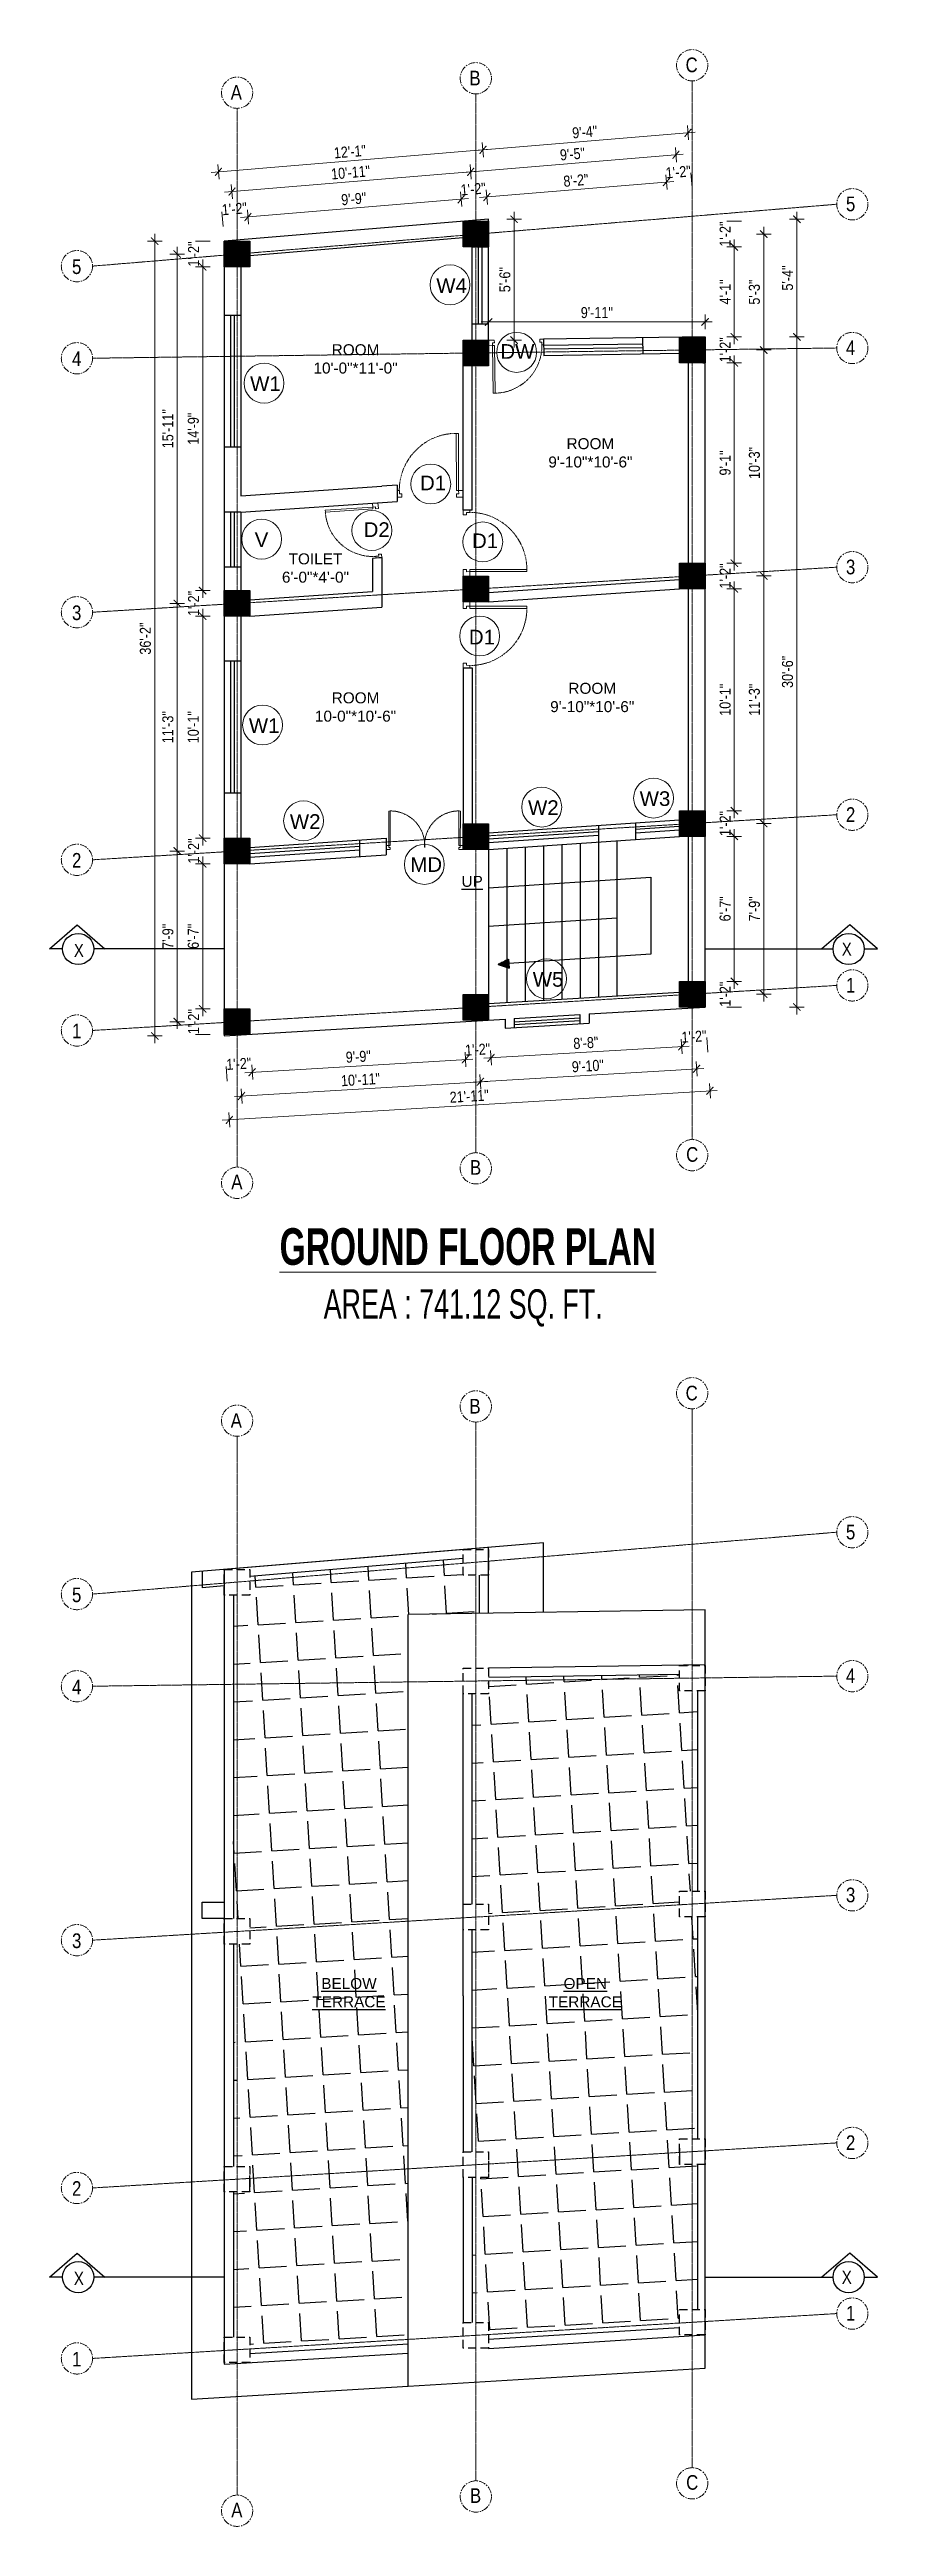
# Model space of a CAD drawing. Header units: inches. Extents: x -10117506 to -5032697, y -6529230 to -3253155.
# Drawn here: x -5059650 to -5059198, y -3254750 to -3253397 of the extents above; entities that cross this region are included whole.
import ezdxf

# ---------------------------------------------------------------- set-up
doc = ezdxf.new("R2010")
doc.units = ezdxf.units.IN
doc.header["$LTSCALE"] = 2
doc.header["$MEASUREMENT"] = 0
doc.header["$PDMODE"] = 34
doc.linetypes.add('CENTER', pattern=[2, 1.25, -0.25, 0.25, -0.25])
doc.linetypes.add('HIDDEN', pattern=[0.375, 0.25, -0.125])
doc.layers.get('0').update_dxf_attribs({"linetype": 'CONTINUOUS'})
doc.layers.get('DEFPOINTS').update_dxf_attribs({"color": 141, "linetype": 'CONTINUOUS'})
doc.layers.add('A-Hatch', color=7, linetype='CONTINUOUS')
for name, color, linetype, lineweight in [('Annotate-Lite.w', 177, 'CONTINUOUS', 9), ('Annotations-Bold.w', 177, 'CONTINUOUS', 13), ('DIM 1-100', 4, 'CONTINUOUS', 13), ('Door-Window.w', 4, 'CONTINUOUS', 15), ('TEXT', 181, 'CONTINUOUS', 25), ('Text-100.w', 254, 'CONTINUOUS', 9)]:
    doc.layers.add(name, color=color, linetype=linetype, lineweight=lineweight)
doc.styles.add('ARAIL', font='ARIALN.TTF')
doc.styles.add('Arial', font='arial.ttf', dxfattribs={"width": 0.8, "height": 12})
doc.styles.add('arial.', font='arial.ttf')
doc.styles.add('gaurav', font='arial.ttf')
doc.styles.get("Standard").update_dxf_attribs({"font": 'ARIALN.TTF'})
doc.dimstyles.new('1 by 96', dxfattribs={"dimtxt": 6, "dimasz": 4, "dimexe": 4, "dimexo": 4, "dimgap": 2, "dimtad": 1, "dimdec": 0, "dimzin": 0, "dimdsep": 46, "dimlunit": 4, "dimtxsty": 'Standard', "dimblk": 'ARCHTICK', "dimcen": 0, "dimdle": 4, "dimadec": 0, "dimazin": 0, "dimtfac": 1, "dimtdec": 0, "dimtix": 1, "dimtofl": 0, "dimtmove": 1, "dimatfit": 3, "dimldrblk": 'ARCHTICK', "dimfxl": 4, "dimfxlon": 1, "dimtolj": 1, "dimtzin": 0, "dimlwd": -1, "dimlwe": -1, "dimarcsym": 0})
pattern_1 = [(3.45713447, (-11384.398, 1371.027), (-1.243724074, 20.587466465), [15, -5.625]), (93.45713447, (-11384.398, 1371.027), (-20.587466465, -1.243724074), [15, -5.625])]

msp = doc.modelspace()

# ---------------------------------------------------------------- texts
at = {"layer": 'Annotate-Lite.w', "ltscale": 0.005, "char_height": 8, "style": 'gaurav'}
for s, insert, attachment_point in [('W4', (-5059438.6, -3253522), 1), ('DW', (-5059403.6, -3253558), 1), ('W1', (-5059540.3, -3253575.6), 1), ('D1', (-5059447.5, -3253629.8), 1), ('D2', (-5059478.3, -3253655.3), 1), ('V', (-5059537.8, -3253660.8), 1), ('D1', (-5059419.1, -3253661.4), 1), ('D1', (-5059420.8, -3253722), 7), ('W1', (-5059541, -3253762.3), 1), ('W2', (-5059388.5, -3253807.1), 1), ('W3', (-5059327.5, -3253802.2), 1), ('W2', (-5059518.6, -3253814.7), 1), ('MD', (-5059452.8, -3253838.2), 1), ('W5', (-5059385.9, -3253900.9), 1)]:
    msp.add_mtext_dynamic_manual_height_columns(s, width=8, gutter_width=100, heights=[0], dxfattribs=dict(at, insert=insert, attachment_point=attachment_point))
at = {"layer": 'Annotations-Bold.w', "linetype": 'CENTER', "ltscale": 1.5, "char_height": 8, "attachment_point": 1, "style": 'ARAIL'}
for s, insert in [('C', (-5059302.4, -3253401.5)), ('A', (-5059550.9, -3253416.5)), ('B', (-5059420.5, -3253408.7)), ('5', (-5059214.8, -3253477.4)), ('5', (-5059637.6, -3253511.7)), ('4', (-5059637.6, -3253562)), ('4', (-5059214.8, -3253556)), ('3', (-5059214.8, -3253675.7)), ('3', (-5059637.6, -3253700.7)), ('2', (-5059214.8, -3253810.9)), ('2', (-5059637.6, -3253835.9)), ('1', (-5059214.8, -3253904.1)), ('1', (-5059637.6, -3253929.1)), ('C', (-5059302.1, -3253996.5)), ('A', (-5059550.6, -3254011.5)), ('B', (-5059420.2, -3254003.6)), ('C', (-5059302.4, -3254126.8)), ('A', (-5059550.9, -3254141.8)), ('B', (-5059420.5, -3254134)), ('5', (-5059214.8, -3254202.7)), ('5', (-5059637.6, -3254237)), ('4', (-5059214.8, -3254281.2)), ('4', (-5059637.6, -3254287.3)), ('3', (-5059214.8, -3254400.9)), ('3', (-5059637.6, -3254425.9)), ('2', (-5059214.8, -3254536.2)), ('2', (-5059637.6, -3254561.2)), ('1', (-5059214.8, -3254629.3)), ('1', (-5059637.6, -3254654.4)), ('C', (-5059302.1, -3254721.7)), ('A', (-5059550.6, -3254736.8)), ('B', (-5059420.2, -3254728.9))]:
    msp.add_mtext_dynamic_manual_height_columns(s, width=6.539, gutter_width=100, heights=[0], dxfattribs=dict(at, insert=insert))
at = {"layer": 'TEXT', "lineweight": -2, "char_height": 6, "attachment_point": 5, "style": 'arial.'}
for s, insert in [('ROOM\\P10\'-0"*11\'-0"', (-5059482.7, -3253566.1)), ('ROOM\\P9\'-10"*10\'-6"', (-5059354.4, -3253617.4)), ('TOILET\\P6\'-0"*4\'-0"', (-5059504.6, -3253680.3)), ('ROOM\\P10-0"*10\'-6"', (-5059482.7, -3253756.2)), ('ROOM\\P9\'-10"*10\'-6"', (-5059353.4, -3253751))]:
    msp.add_mtext_dynamic_manual_height_columns(s, width=45.731, gutter_width=30, heights=[0], dxfattribs=dict(at, insert=insert))
at = {"layer": 'TEXT', "lineweight": -2, "char_height": 6, "width": 127.506, "attachment_point": 5, "style": 'arial.'}
for s, insert in [('{\\LUP}', (-5059419, -3253851.4)), ('{\\LBELOW \\PTERRACE}', (-5059486.3, -3254458.3)), ('{\\LOPEN \\PTERRACE}', (-5059357.2, -3254458.3))]:
    msp.add_mtext(s, dxfattribs=dict(at, insert=insert))
at = {"layer": 'TEXT', "char_height": 7.2, "style": 'ARAIL'}
for insert, attachment_point in [((-5059631.1, -3253885.5), 3), ((-5059217.1, -3253884.8), 1), ((-5059631.1, -3254610.7), 3), ((-5059217.1, -3254610.1), 1)]:
    msp.add_mtext_dynamic_manual_height_columns('X', width=125.465, gutter_width=90, heights=[0], dxfattribs=dict(at, insert=insert, attachment_point=attachment_point))
at = {"layer": 'Text-100.w', "insert": (-5059423.9, -3254040.8), "char_height": 20, "width": 237.225, "attachment_point": 2, "style": 'Arial'}
msp.add_mtext('\\A1;{\\fArial Narrow|b1|i0|c0|p34;\\L GROUND FLOOR PLAN\\P\\fArial Narrow|b0|i0|c0|p34;\\H0.8x;\\lAREA : 741.12 SQ. FT.\\H1.02306x; }', dxfattribs=at)

# ---------------------------------------------------------------- blocks, each defined once
blk = doc.blocks.new('FDFDRE')
at = {"ltscale": 3}
for p, q in [((165701.1, -58637.8), (165701.1, -58641.5)), ((165704.8, -58637.8), (165701.1, -58637.8)), ((165701.1, -58641.5), (165703.6, -58641.5)), ((165703.6, -58641.5), (165703.5, -58672.6)), ((165704.8, -58639.7), (165703.6, -58639.7)), ((165703.6, -58639.7), (165703.6, -58641.5)), ((165703.6, -58641.5), (165704.8, -58641.5)), ((165704.8, -58639.7), (165704.8, -58637.8)), ((165704.8, -58641.5), (165704.8, -58672.7)), ((165767, -58639.7), (165767, -58637.8)), ((165767, -58637.8), (165770.6, -58637.8)), ((165767, -58639.7), (165768.2, -58639.7)), ((165767, -58641.5), (165767, -58672.7)), ((165768.2, -58641.5), (165767, -58641.5)), ((165768.2, -58639.7), (165768.2, -58641.5)), ((165770.7, -58641.5), (165768.2, -58641.5)), ((165768.2, -58641.5), (165768.2, -58672.6)), ((165770.6, -58637.8), (165770.7, -58641.5)), ((165703.5, -58672.6), (165704.8, -58672.7)), ((165768.2, -58672.6), (165767, -58672.7))]:
    blk.add_line(p, q, dxfattribs=at)
at = {"layer": 'Door-Window.w', "color": 9, "linetype": 'HIDDEN', "lineweight": 18}
for centre, start, end in [((165704.8, -58641.5), 269.9618, 3.3835), ((165767, -58641.5), 176.6165, 270.0382)]:
    blk.add_arc(centre, 31.2, start, end, dxfattribs=at)
blk = doc.blocks.new('3-0')
at = {"ltscale": 3}
for p, q in [((11063, 10097.7), (11066, 10099.9)), ((11063, 10097.7), (11064.5, 10095.7)), ((11066, 10096.8), (11064.5, 10095.7)), ((11065.3, 10097.8), (11066.7, 10098.9)), ((11066, 10096.8), (11065.3, 10097.8)), ((11066, 10099.9), (11066.7, 10098.9)), ((11085.5, 10074.1), (11110.3, 10093)), ((11111, 10092), (11110.3, 10093)), ((11086.2, 10073.2), (11111, 10092)), ((11084, 10073), (11082.6, 10071.9)), ((11082.6, 10071.9), (11084.8, 10069)), ((11084, 10073), (11084.8, 10072)), ((11084.8, 10072), (11086.2, 10073.2)), ((11084.8, 10069), (11087.7, 10071.2)), ((11086.2, 10073.2), (11085.5, 10074.1)), ((11087.7, 10071.2), (11086.2, 10073.2))]:
    blk.add_line(p, q, dxfattribs=at)
at = {"layer": 'Door-Window.w', "color": 9, "linetype": 'HIDDEN', "lineweight": 18}
blk.add_arc((11085.5, 10074.1), 31.2, 37.1906, 127.1465, dxfattribs=at)
blk = doc.blocks.new('_ArchTick')
at = {"color": 0, "linetype": 'ByBlock', "const_width": 0.15}
blk.add_lwpolyline([(-0.5, -0.5), (0.5, 0.5)], dxfattribs=at)
blk = doc.blocks.new('*D1632')
at = {"layer": 'DEFPOINTS', "color": 0, "ltscale": 0.5, "transparency": 16777216}
for p in [(-5059557.6, -3253463.9), (-5059410, -3253489.8), (-5059554.4, -3253501.8)]:
    blk.add_point(p, dxfattribs=at)
at = {"layer": 'DIM 1-100', "color": 0, "ltscale": 0.5, "transparency": 16777216}
for p, q in [((-5059409.1, -3253451.5), (-5059561.5, -3253464.2)), ((-5059412.8, -3253455.9), (-5059413.5, -3253447.9)), ((-5059557.2, -3253467.9), (-5059557.9, -3253459.9))]:
    blk.add_line(p, q, dxfattribs=at)
at = {"layer": 'DIM 1-100', "color": 0, "ltscale": 0.5, "transparency": 16777216, "xscale": 4, "yscale": 4, "zscale": 4}
for p, rotation in [((-5059413.1, -3253451.9), 4.751526985374808), ((-5059557.6, -3253463.9), 184.7515269853748)]:
    blk.add_blockref('_ArchTick', p, dxfattribs=dict(at, rotation=rotation))
at = {"layer": 'DIM 1-100', "color": 0, "ltscale": 0.5, "transparency": 16777216, "insert": (-5059485.8, -3253452.9), "char_height": 6, "attachment_point": 5, "rotation": 4.7515}
blk.add_mtext('\\A1;12\'-1"', dxfattribs=at)
blk = doc.blocks.new('*D1633')
at = {"layer": 'DEFPOINTS', "color": 0, "ltscale": 0.5, "transparency": 16777216}
for p in [(-5059411, -3253477.7), (-5059424, -3253490.9), (-5059410, -3253489.8)]:
    blk.add_point(p, dxfattribs=at)
at = {"layer": 'DIM 1-100', "color": 0, "ltscale": 0.5, "transparency": 16777216}
for p, q in [((-5059424.7, -3253482.9), (-5059425.3, -3253474.9)), ((-5059410.7, -3253481.7), (-5059411.3, -3253473.7))]:
    blk.add_line(p, q, dxfattribs=at)
at = {"layer": 'DIM 1-100', "color": 0, "ltscale": 0.5, "transparency": 16777216, "insert": (-5059418.4, -3253473.3), "char_height": 6, "attachment_point": 5, "rotation": 4.7515}
blk.add_mtext('\\A1;1\'-2"', dxfattribs=at)
blk = doc.blocks.new('*D1634')
at = {"layer": 'DEFPOINTS', "color": 0, "ltscale": 0.5, "transparency": 16777216}
for p in [(-5059541.5, -3253488.6), (-5059424, -3253490.9), (-5059540.4, -3253501.8)]:
    blk.add_point(p, dxfattribs=at)
at = {"layer": 'DIM 1-100', "color": 0, "ltscale": 0.5, "transparency": 16777216}
for p, q in [((-5059421, -3253478.5), (-5059545.5, -3253488.9)), ((-5059424.7, -3253482.9), (-5059425.3, -3253474.9)), ((-5059541.2, -3253492.5), (-5059541.8, -3253484.6))]:
    blk.add_line(p, q, dxfattribs=at)
at = {"layer": 'DIM 1-100', "color": 0, "ltscale": 0.5, "transparency": 16777216, "xscale": 4, "yscale": 4, "zscale": 4}
for p, rotation in [((-5059425, -3253478.9), 4.751526985446271), ((-5059541.5, -3253488.6), 184.7515269854463)]:
    blk.add_blockref('_ArchTick', p, dxfattribs=dict(at, rotation=rotation))
at = {"layer": 'DIM 1-100', "color": 0, "ltscale": 0.5, "transparency": 16777216, "insert": (-5059483.7, -3253478.7), "char_height": 6, "attachment_point": 5, "rotation": 4.7515}
blk.add_mtext('\\A1;9\'-9"', dxfattribs=at)
blk = doc.blocks.new('*D1635')
at = {"layer": 'DEFPOINTS', "color": 0, "ltscale": 0.5, "transparency": 16777216}
for p in [(-5059555.4, -3253489.7), (-5059554.4, -3253501.8), (-5059540.4, -3253501.8)]:
    blk.add_point(p, dxfattribs=at)
at = {"layer": 'DIM 1-100', "color": 0, "ltscale": 0.5, "transparency": 16777216}
for p, q in [((-5059555.1, -3253493.7), (-5059555.7, -3253485.7)), ((-5059541.2, -3253492.5), (-5059541.8, -3253484.6))]:
    blk.add_line(p, q, dxfattribs=at)
at = {"layer": 'DIM 1-100', "color": 0, "ltscale": 0.5, "transparency": 16777216, "insert": (-5059548.9, -3253484.1), "char_height": 6, "attachment_point": 5, "rotation": 4.7515}
blk.add_mtext('\\A1;1\'-2"', dxfattribs=at)
blk = doc.blocks.new('*D1636')
at = {"layer": 'DEFPOINTS', "color": 0, "ltscale": 0.5, "transparency": 16777216}
for p in [(-5059419.8, -3253463.9), (-5059547.4, -3253508.8), (-5059417, -3253497.9)]:
    blk.add_point(p, dxfattribs=at)
at = {"layer": 'DIM 1-100', "color": 0, "ltscale": 0.5, "transparency": 16777216}
for p, q in [((-5059554.2, -3253475.1), (-5059415.8, -3253463.6)), ((-5059419.5, -3253467.9), (-5059420.1, -3253459.9)), ((-5059549.9, -3253478.7), (-5059550.6, -3253470.8))]:
    blk.add_line(p, q, dxfattribs=at)
at = {"layer": 'DIM 1-100', "color": 0, "ltscale": 0.5, "transparency": 16777216, "xscale": 4, "yscale": 4, "zscale": 4}
for p, rotation in [((-5059419.8, -3253463.9), 4.751526985461142), ((-5059550.2, -3253474.7), 184.7515269854611)]:
    blk.add_blockref('_ArchTick', p, dxfattribs=dict(at, rotation=rotation))
at = {"layer": 'DIM 1-100', "color": 0, "ltscale": 0.5, "transparency": 16777216, "insert": (-5059485.4, -3253464.3), "char_height": 6, "attachment_point": 5, "rotation": 4.7515}
blk.add_mtext('\\A1;10\'-11"', dxfattribs=at)
blk = doc.blocks.new('*D1637')
at = {"layer": 'DEFPOINTS', "color": 0, "ltscale": 0.5, "transparency": 16777216}
for p in [(-5059554.4, -3253501.8), (-5059566.2, -3253515.8), (-5059554.4, -3253515.8)]:
    blk.add_point(p, dxfattribs=at)
at = {"layer": 'DIM 1-100', "color": 0, "ltscale": 0.5, "transparency": 16777216}
for p, q in [((-5059562.2, -3253501.8), (-5059570.2, -3253501.8)), ((-5059562.2, -3253515.8), (-5059570.2, -3253515.8))]:
    blk.add_line(p, q, dxfattribs=at)
at = {"layer": 'DIM 1-100', "color": 0, "ltscale": 0.5, "transparency": 16777216, "insert": (-5059571.2, -3253508.8), "char_height": 6, "attachment_point": 5, "rotation": 90}
blk.add_mtext('\\A1;1\'-2"', dxfattribs=at)
blk = doc.blocks.new('*D1638')
at = {"layer": 'DEFPOINTS', "color": 0, "ltscale": 0.5, "transparency": 16777216}
for p in [(-5059554.4, -3253515.8), (-5059566.2, -3253692.6), (-5059554.4, -3253692.6)]:
    blk.add_point(p, dxfattribs=at)
at = {"layer": 'DIM 1-100', "color": 0, "ltscale": 0.5, "transparency": 16777216}
for p, q in [((-5059562.2, -3253515.8), (-5059570.2, -3253515.8)), ((-5059566.2, -3253511.8), (-5059566.2, -3253696.6)), ((-5059562.2, -3253692.6), (-5059570.2, -3253692.6))]:
    blk.add_line(p, q, dxfattribs=at)
at = {"layer": 'DIM 1-100', "color": 0, "ltscale": 0.5, "transparency": 16777216, "xscale": 4, "yscale": 4, "zscale": 4}
for p, rotation in [((-5059566.2, -3253515.8), 90), ((-5059566.2, -3253692.6), 270)]:
    blk.add_blockref('_ArchTick', p, dxfattribs=dict(at, rotation=rotation))
at = {"layer": 'DIM 1-100', "color": 0, "ltscale": 0.5, "transparency": 16777216, "insert": (-5059571.3, -3253604.2), "char_height": 6, "attachment_point": 5, "rotation": 90}
blk.add_mtext('\\A1;14\'-9"', dxfattribs=at)
blk = doc.blocks.new('*D1639')
at = {"layer": 'DEFPOINTS', "color": 0, "ltscale": 0.5, "transparency": 16777216}
for p in [(-5059554.4, -3253692.6), (-5059566.2, -3253706.6), (-5059554.4, -3253706.6)]:
    blk.add_point(p, dxfattribs=at)
at = {"layer": 'DIM 1-100', "color": 0, "ltscale": 0.5, "transparency": 16777216}
for p, q in [((-5059562.2, -3253692.6), (-5059570.2, -3253692.6)), ((-5059562.2, -3253706.6), (-5059570.2, -3253706.6))]:
    blk.add_line(p, q, dxfattribs=at)
at = {"layer": 'DIM 1-100', "color": 0, "ltscale": 0.5, "transparency": 16777216, "insert": (-5059571.2, -3253699.6), "char_height": 6, "attachment_point": 5, "rotation": 90}
blk.add_mtext('\\A1;1\'-2"', dxfattribs=at)
blk = doc.blocks.new('*D1640')
at = {"layer": 'DEFPOINTS', "color": 0, "ltscale": 0.5, "transparency": 16777216}
for p in [(-5059554.4, -3253706.6), (-5059566.2, -3253827.8), (-5059554.4, -3253827.8)]:
    blk.add_point(p, dxfattribs=at)
at = {"layer": 'DIM 1-100', "color": 0, "ltscale": 0.5, "transparency": 16777216}
for p, q in [((-5059562.2, -3253706.6), (-5059570.2, -3253706.6)), ((-5059566.2, -3253702.6), (-5059566.2, -3253831.8)), ((-5059562.2, -3253827.8), (-5059570.2, -3253827.8))]:
    blk.add_line(p, q, dxfattribs=at)
at = {"layer": 'DIM 1-100', "color": 0, "ltscale": 0.5, "transparency": 16777216, "xscale": 4, "yscale": 4, "zscale": 4}
for p, rotation in [((-5059566.2, -3253706.6), 90), ((-5059566.2, -3253827.8), 270)]:
    blk.add_blockref('_ArchTick', p, dxfattribs=dict(at, rotation=rotation))
at = {"layer": 'DIM 1-100', "color": 0, "ltscale": 0.5, "transparency": 16777216, "insert": (-5059571.3, -3253767.2), "char_height": 6, "attachment_point": 5, "rotation": 90}
blk.add_mtext('\\A1;10\'-1"', dxfattribs=at)
blk = doc.blocks.new('*D1641')
at = {"layer": 'DEFPOINTS', "color": 0, "ltscale": 0.5, "transparency": 16777216}
for p in [(-5059554.4, -3253827.8), (-5059566.2, -3253841.8), (-5059554.4, -3253841.8)]:
    blk.add_point(p, dxfattribs=at)
at = {"layer": 'DIM 1-100', "color": 0, "ltscale": 0.5, "transparency": 16777216}
for p, q in [((-5059562.2, -3253827.8), (-5059570.2, -3253827.8)), ((-5059562.2, -3253841.8), (-5059570.2, -3253841.8))]:
    blk.add_line(p, q, dxfattribs=at)
at = {"layer": 'DIM 1-100', "color": 0, "ltscale": 0.5, "transparency": 16777216, "insert": (-5059571.2, -3253834.8), "char_height": 6, "attachment_point": 5, "rotation": 90}
blk.add_mtext('\\A1;1\'-2"', dxfattribs=at)
blk = doc.blocks.new('*D1642')
at = {"layer": 'DEFPOINTS', "color": 0, "ltscale": 0.5, "transparency": 16777216}
for p in [(-5059554.4, -3253841.8), (-5059566.2, -3253921), (-5059554.4, -3253921)]:
    blk.add_point(p, dxfattribs=at)
at = {"layer": 'DIM 1-100', "color": 0, "ltscale": 0.5, "transparency": 16777216}
for p, q in [((-5059562.2, -3253841.8), (-5059570.2, -3253841.8)), ((-5059566.2, -3253837.8), (-5059566.2, -3253925)), ((-5059562.2, -3253921), (-5059570.2, -3253921))]:
    blk.add_line(p, q, dxfattribs=at)
at = {"layer": 'DIM 1-100', "color": 0, "ltscale": 0.5, "transparency": 16777216, "xscale": 4, "yscale": 4, "zscale": 4}
for p, rotation in [((-5059566.2, -3253841.8), 90), ((-5059566.2, -3253921), 270)]:
    blk.add_blockref('_ArchTick', p, dxfattribs=dict(at, rotation=rotation))
at = {"layer": 'DIM 1-100', "color": 0, "ltscale": 0.5, "transparency": 16777216, "insert": (-5059571.3, -3253881.4), "char_height": 6, "attachment_point": 5, "rotation": 90}
blk.add_mtext('\\A1;6\'-7"', dxfattribs=at)
blk = doc.blocks.new('*D1643')
at = {"layer": 'DEFPOINTS', "color": 0, "ltscale": 0.5, "transparency": 16777216}
for p in [(-5059554.4, -3253921), (-5059566.2, -3253935), (-5059554.4, -3253935)]:
    blk.add_point(p, dxfattribs=at)
at = {"layer": 'DIM 1-100', "color": 0, "ltscale": 0.5, "transparency": 16777216}
for p, q in [((-5059562.2, -3253921), (-5059570.2, -3253921)), ((-5059562.2, -3253935), (-5059570.2, -3253935))]:
    blk.add_line(p, q, dxfattribs=at)
at = {"layer": 'DIM 1-100', "color": 0, "ltscale": 0.5, "transparency": 16777216, "insert": (-5059571.2, -3253928), "char_height": 6, "attachment_point": 5, "rotation": 90}
blk.add_mtext('\\A1;1\'-2"', dxfattribs=at)
blk = doc.blocks.new('*D1644')
at = {"layer": 'DEFPOINTS', "color": 0, "ltscale": 0.5, "transparency": 16777216}
for p in [(-5059580.1, -3253834.8), (-5059547.4, -3253834.8), (-5059547.4, -3253928)]:
    blk.add_point(p, dxfattribs=at)
at = {"layer": 'DIM 1-100', "color": 0, "ltscale": 0.5, "transparency": 16777216}
for p, q in [((-5059576.1, -3253834.8), (-5059584.1, -3253834.8)), ((-5059580.1, -3253932), (-5059580.1, -3253830.8)), ((-5059576.1, -3253928), (-5059584.1, -3253928))]:
    blk.add_line(p, q, dxfattribs=at)
at = {"layer": 'DIM 1-100', "color": 0, "ltscale": 0.5, "transparency": 16777216, "xscale": 4, "yscale": 4, "zscale": 4}
for p, rotation in [((-5059580.1, -3253834.8), 90), ((-5059580.1, -3253928), 270)]:
    blk.add_blockref('_ArchTick', p, dxfattribs=dict(at, rotation=rotation))
at = {"layer": 'DIM 1-100', "color": 0, "ltscale": 0.5, "transparency": 16777216, "insert": (-5059585.2, -3253881.4), "char_height": 6, "attachment_point": 5, "rotation": 90}
blk.add_mtext('\\A1;7\'-9"', dxfattribs=at)
blk = doc.blocks.new('*D1645')
at = {"layer": 'DEFPOINTS', "color": 0, "ltscale": 0.5, "transparency": 16777216}
for p in [(-5059580.1, -3253699.6), (-5059547.4, -3253699.6), (-5059547.4, -3253834.8)]:
    blk.add_point(p, dxfattribs=at)
at = {"layer": 'DIM 1-100', "color": 0, "ltscale": 0.5, "transparency": 16777216}
for p, q in [((-5059576.1, -3253699.6), (-5059584.1, -3253699.6)), ((-5059580.1, -3253838.8), (-5059580.1, -3253695.6)), ((-5059576.1, -3253834.8), (-5059584.1, -3253834.8))]:
    blk.add_line(p, q, dxfattribs=at)
at = {"layer": 'DIM 1-100', "color": 0, "ltscale": 0.5, "transparency": 16777216, "xscale": 4, "yscale": 4, "zscale": 4}
for p, rotation in [((-5059580.1, -3253699.6), 90), ((-5059580.1, -3253834.8), 270)]:
    blk.add_blockref('_ArchTick', p, dxfattribs=dict(at, rotation=rotation))
at = {"layer": 'DIM 1-100', "color": 0, "ltscale": 0.5, "transparency": 16777216, "insert": (-5059585.2, -3253767.2), "char_height": 6, "attachment_point": 5, "rotation": 90}
blk.add_mtext('\\A1;11\'-3"', dxfattribs=at)
blk = doc.blocks.new('*D1646')
at = {"layer": 'DEFPOINTS', "color": 0, "ltscale": 0.5, "transparency": 16777216}
for p in [(-5059580.1, -3253508.8), (-5059547.4, -3253508.8), (-5059547.4, -3253699.6)]:
    blk.add_point(p, dxfattribs=at)
at = {"layer": 'DIM 1-100', "color": 0, "ltscale": 0.5, "transparency": 16777216}
for p, q in [((-5059576.1, -3253508.8), (-5059584.1, -3253508.8)), ((-5059580.1, -3253703.6), (-5059580.1, -3253504.8)), ((-5059576.1, -3253699.6), (-5059584.1, -3253699.6))]:
    blk.add_line(p, q, dxfattribs=at)
at = {"layer": 'DIM 1-100', "color": 0, "ltscale": 0.5, "transparency": 16777216, "xscale": 4, "yscale": 4, "zscale": 4}
for p, rotation in [((-5059580.1, -3253508.8), 90), ((-5059580.1, -3253699.6), 270)]:
    blk.add_blockref('_ArchTick', p, dxfattribs=dict(at, rotation=rotation))
at = {"layer": 'DIM 1-100', "color": 0, "ltscale": 0.5, "transparency": 16777216, "insert": (-5059585.2, -3253604.2), "char_height": 6, "attachment_point": 5, "rotation": 90}
blk.add_mtext('\\A1;15\'-11"', dxfattribs=at)
blk = doc.blocks.new('*D1647')
at = {"layer": 'DEFPOINTS', "color": 0, "ltscale": 0.5, "transparency": 16777216}
for p in [(-5059554.4, -3253501.8), (-5059592.4, -3253935.8), (-5059554.4, -3253935.8)]:
    blk.add_point(p, dxfattribs=at)
at = {"layer": 'DIM 1-100', "color": 0, "ltscale": 0.5, "transparency": 16777216}
for p, q in [((-5059588.4, -3253501.8), (-5059596.4, -3253501.8)), ((-5059592.4, -3253497.8), (-5059592.4, -3253939.8)), ((-5059588.4, -3253935.8), (-5059596.4, -3253935.8))]:
    blk.add_line(p, q, dxfattribs=at)
at = {"layer": 'DIM 1-100', "color": 0, "ltscale": 0.5, "transparency": 16777216, "xscale": 4, "yscale": 4, "zscale": 4}
for p, rotation in [((-5059592.4, -3253501.8), 90), ((-5059592.4, -3253935.8), 270)]:
    blk.add_blockref('_ArchTick', p, dxfattribs=dict(at, rotation=rotation))
at = {"layer": 'DIM 1-100', "color": 0, "ltscale": 0.5, "transparency": 16777216, "insert": (-5059597.5, -3253718.8), "char_height": 6, "attachment_point": 5, "rotation": 90}
blk.add_mtext('\\A1;36\'-2"', dxfattribs=at)
blk = doc.blocks.new('*D1648')
at = {"layer": 'DEFPOINTS', "color": 0, "ltscale": 0.5, "transparency": 16777216}
for p in [(-5059554.4, -3253935.8), (-5059540.4, -3253935), (-5059539.2, -3253955.6)]:
    blk.add_point(p, dxfattribs=at)
at = {"layer": 'DIM 1-100', "color": 0, "ltscale": 0.5, "transparency": 16777216}
for p, q in [((-5059553.4, -3253952.5), (-5059552.9, -3253960.5)), ((-5059539.4, -3253951.6), (-5059538.9, -3253959.6))]:
    blk.add_line(p, q, dxfattribs=at)
at = {"layer": 'DIM 1-100', "color": 0, "ltscale": 0.5, "transparency": 16777216, "insert": (-5059546.5, -3253951), "char_height": 6, "attachment_point": 5, "rotation": 3.4431}
blk.add_mtext('\\A1;1\'-2"', dxfattribs=at)
blk = doc.blocks.new('*D1649')
at = {"layer": 'DEFPOINTS', "color": 0, "ltscale": 0.5, "transparency": 16777216}
for p in [(-5059424, -3253927.1), (-5059540.4, -3253935), (-5059422.7, -3253948.6)]:
    blk.add_point(p, dxfattribs=at)
at = {"layer": 'DIM 1-100', "color": 0, "ltscale": 0.5, "transparency": 16777216}
for p, q in [((-5059543.2, -3253955.9), (-5059418.7, -3253948.4)), ((-5059539.4, -3253951.6), (-5059538.9, -3253959.6)), ((-5059422.9, -3253944.6), (-5059422.4, -3253952.6))]:
    blk.add_line(p, q, dxfattribs=at)
at = {"layer": 'DIM 1-100', "color": 0, "ltscale": 0.5, "transparency": 16777216, "xscale": 4, "yscale": 4, "zscale": 4}
for p, rotation in [((-5059539.2, -3253955.6), 183.4431489016931), ((-5059422.7, -3253948.6), 3.443148901693073)]:
    blk.add_blockref('_ArchTick', p, dxfattribs=dict(at, rotation=rotation))
at = {"layer": 'DIM 1-100', "color": 0, "ltscale": 0.5, "transparency": 16777216, "insert": (-5059481.2, -3253947.1), "char_height": 6, "attachment_point": 5, "rotation": 3.4431}
blk.add_mtext('\\A1;9\'-9"', dxfattribs=at)
blk = doc.blocks.new('*D1650')
at = {"layer": 'DEFPOINTS', "color": 0, "ltscale": 0.5, "transparency": 16777216}
for p in [(-5059424, -3253927.1), (-5059409.9, -3253927.1), (-5059408.7, -3253947.8)]:
    blk.add_point(p, dxfattribs=at)
at = {"layer": 'DIM 1-100', "color": 0, "ltscale": 0.5, "transparency": 16777216}
for p, q in [((-5059408.9, -3253943.8), (-5059408.4, -3253951.8)), ((-5059422.9, -3253944.6), (-5059422.4, -3253952.6))]:
    blk.add_line(p, q, dxfattribs=at)
at = {"layer": 'DIM 1-100', "color": 0, "ltscale": 0.5, "transparency": 16777216, "insert": (-5059416, -3253943.2), "char_height": 6, "attachment_point": 5, "rotation": 3.4431}
blk.add_mtext('\\A1;1\'-2"', dxfattribs=at)
blk = doc.blocks.new('*D1651')
at = {"layer": 'DEFPOINTS', "color": 0, "ltscale": 0.5, "transparency": 16777216}
for p in [(-5059409.9, -3253927.1), (-5059305.8, -3253920), (-5059304.5, -3253941.5)]:
    blk.add_point(p, dxfattribs=at)
at = {"layer": 'DIM 1-100', "color": 0, "ltscale": 0.5, "transparency": 16777216}
for p, q in [((-5059412.7, -3253948), (-5059300.5, -3253941.3)), ((-5059408.9, -3253943.8), (-5059408.4, -3253951.8)), ((-5059304.8, -3253937.5), (-5059304.3, -3253945.5))]:
    blk.add_line(p, q, dxfattribs=at)
at = {"layer": 'DIM 1-100', "color": 0, "ltscale": 0.5, "transparency": 16777216, "xscale": 4, "yscale": 4, "zscale": 4}
for p, rotation in [((-5059304.5, -3253941.5), 3.443148901693073), ((-5059408.7, -3253947.8), 183.4431489016931)]:
    blk.add_blockref('_ArchTick', p, dxfattribs=dict(at, rotation=rotation))
at = {"layer": 'DIM 1-100', "color": 0, "ltscale": 0.5, "transparency": 16777216, "insert": (-5059356.9, -3253939.6), "char_height": 6, "attachment_point": 5, "rotation": 3.4431}
blk.add_mtext('\\A1;8\'-8"', dxfattribs=at)
blk = doc.blocks.new('*D1652')
at = {"layer": 'DEFPOINTS', "color": 0, "ltscale": 0.5, "transparency": 16777216}
for p in [(-5059305.8, -3253920), (-5059291.8, -3253920), (-5059290.6, -3253940.7)]:
    blk.add_point(p, dxfattribs=at)
at = {"layer": 'DIM 1-100', "color": 0, "ltscale": 0.5, "transparency": 16777216}
for p, q in [((-5059304.8, -3253937.5), (-5059304.3, -3253945.5)), ((-5059290.8, -3253936.7), (-5059290.3, -3253944.7))]:
    blk.add_line(p, q, dxfattribs=at)
at = {"layer": 'DIM 1-100', "color": 0, "ltscale": 0.5, "transparency": 16777216, "insert": (-5059297.8, -3253936.1), "char_height": 6, "attachment_point": 5, "rotation": 3.4431}
blk.add_mtext('\\A1;1\'-2"', dxfattribs=at)
blk = doc.blocks.new('*D1653')
at = {"layer": 'DEFPOINTS', "color": 0, "ltscale": 0.5, "transparency": 16777216}
for p in [(-5059547.4, -3253928), (-5059417, -3253920.1), (-5059414.5, -3253960.8)]:
    blk.add_point(p, dxfattribs=at)
at = {"layer": 'DIM 1-100', "color": 0, "ltscale": 0.5, "transparency": 16777216}
for p, q in [((-5059414.8, -3253956.8), (-5059414.3, -3253964.8)), ((-5059548.9, -3253968.9), (-5059410.5, -3253960.6)), ((-5059545.2, -3253964.7), (-5059544.7, -3253972.6))]:
    blk.add_line(p, q, dxfattribs=at)
at = {"layer": 'DIM 1-100', "color": 0, "ltscale": 0.5, "transparency": 16777216, "xscale": 4, "yscale": 4, "zscale": 4}
for p, rotation in [((-5059545, -3253968.6), 183.4431489004187), ((-5059414.5, -3253960.8), 3.443148900418714)]:
    blk.add_blockref('_ArchTick', p, dxfattribs=dict(at, rotation=rotation))
at = {"layer": 'DIM 1-100', "color": 0, "ltscale": 0.5, "transparency": 16777216, "insert": (-5059480, -3253959.7), "char_height": 6, "attachment_point": 5, "rotation": 3.4431}
blk.add_mtext('\\A1;10\'-11"', dxfattribs=at)
blk = doc.blocks.new('*D1654')
at = {"layer": 'DEFPOINTS', "color": 0, "ltscale": 0.5, "transparency": 16777216}
for p in [(-5059298.8, -3253913), (-5059417, -3253920.1), (-5059296.4, -3253953.7)]:
    blk.add_point(p, dxfattribs=at)
at = {"layer": 'DIM 1-100', "color": 0, "ltscale": 0.5, "transparency": 16777216}
for p, q in [((-5059418.5, -3253961), (-5059292.4, -3253953.5)), ((-5059414.8, -3253956.8), (-5059414.3, -3253964.8)), ((-5059296.6, -3253949.7), (-5059296.1, -3253957.7))]:
    blk.add_line(p, q, dxfattribs=at)
at = {"layer": 'DIM 1-100', "color": 0, "ltscale": 0.5, "transparency": 16777216, "xscale": 4, "yscale": 4, "zscale": 4}
for p, rotation in [((-5059296.4, -3253953.7), 3.443148900414033), ((-5059414.5, -3253960.8), 183.443148900414)]:
    blk.add_blockref('_ArchTick', p, dxfattribs=dict(at, rotation=rotation))
at = {"layer": 'DIM 1-100', "color": 0, "ltscale": 0.5, "transparency": 16777216, "insert": (-5059355.8, -3253952.2), "char_height": 6, "attachment_point": 5, "rotation": 3.4431}
blk.add_mtext('\\A1;9\'-10"', dxfattribs=at)
blk = doc.blocks.new('*D1655')
at = {"layer": 'DEFPOINTS', "color": 0, "ltscale": 0.5, "transparency": 16777216}
for p in [(-5059291.8, -3253920), (-5059554.4, -3253935.8), (-5059289.1, -3253965.7)]:
    blk.add_point(p, dxfattribs=at)
at = {"layer": 'DIM 1-100', "color": 0, "ltscale": 0.5, "transparency": 16777216}
for p, q in [((-5059555.6, -3253981.8), (-5059285.1, -3253965.5)), ((-5059289.3, -3253961.7), (-5059288.8, -3253969.7)), ((-5059551.9, -3253977.6), (-5059551.4, -3253985.6))]:
    blk.add_line(p, q, dxfattribs=at)
at = {"layer": 'DIM 1-100', "color": 0, "ltscale": 0.5, "transparency": 16777216, "xscale": 4, "yscale": 4, "zscale": 4}
for p, rotation in [((-5059289.1, -3253965.7), 3.457134467224378), ((-5059551.6, -3253981.6), 183.4571344672244)]:
    blk.add_blockref('_ArchTick', p, dxfattribs=dict(at, rotation=rotation))
at = {"layer": 'DIM 1-100', "color": 0, "ltscale": 0.5, "transparency": 16777216, "insert": (-5059420.6, -3253968.7), "char_height": 6, "attachment_point": 5, "rotation": 3.4571}
blk.add_mtext('\\A1;21\'-11"', dxfattribs=at)
blk = doc.blocks.new('*D1656')
at = {"layer": 'DEFPOINTS', "color": 0, "ltscale": 0.5, "transparency": 16777216}
for p in [(-5059291.8, -3253906), (-5059275.8, -3253906), (-5059291.8, -3253920)]:
    blk.add_point(p, dxfattribs=at)
at = {"layer": 'DIM 1-100', "color": 0, "ltscale": 0.5, "transparency": 16777216}
for p, q in [((-5059279.8, -3253906), (-5059271.8, -3253906)), ((-5059279.8, -3253920), (-5059271.8, -3253920))]:
    blk.add_line(p, q, dxfattribs=at)
at = {"layer": 'DIM 1-100', "color": 0, "ltscale": 0.5, "transparency": 16777216, "insert": (-5059280.8, -3253913), "char_height": 6, "attachment_point": 5, "rotation": 90}
blk.add_mtext('\\A1;1\'-2"', dxfattribs=at)
blk = doc.blocks.new('*D1657')
at = {"layer": 'DEFPOINTS', "color": 0, "ltscale": 0.5, "transparency": 16777216}
for p in [(-5059291.8, -3253826.8), (-5059275.8, -3253826.8), (-5059291.8, -3253906)]:
    blk.add_point(p, dxfattribs=at)
at = {"layer": 'DIM 1-100', "color": 0, "ltscale": 0.5, "transparency": 16777216}
for p, q in [((-5059279.8, -3253826.8), (-5059271.8, -3253826.8)), ((-5059275.8, -3253910), (-5059275.8, -3253822.8)), ((-5059279.8, -3253906), (-5059271.8, -3253906))]:
    blk.add_line(p, q, dxfattribs=at)
at = {"layer": 'DIM 1-100', "color": 0, "ltscale": 0.5, "transparency": 16777216, "xscale": 4, "yscale": 4, "zscale": 4}
for p, rotation in [((-5059275.8, -3253826.8), 90), ((-5059275.8, -3253906), 270)]:
    blk.add_blockref('_ArchTick', p, dxfattribs=dict(at, rotation=rotation))
at = {"layer": 'DIM 1-100', "color": 0, "ltscale": 0.5, "transparency": 16777216, "insert": (-5059280.8, -3253866.4), "char_height": 6, "attachment_point": 5, "rotation": 90}
blk.add_mtext('\\A1;6\'-7"', dxfattribs=at)
blk = doc.blocks.new('*D1658')
at = {"layer": 'DEFPOINTS', "color": 0, "ltscale": 0.5, "transparency": 16777216}
for p in [(-5059291.8, -3253812.8), (-5059275.8, -3253812.8), (-5059291.8, -3253826.8)]:
    blk.add_point(p, dxfattribs=at)
at = {"layer": 'DIM 1-100', "color": 0, "ltscale": 0.5, "transparency": 16777216}
for p, q in [((-5059279.8, -3253812.8), (-5059271.8, -3253812.8)), ((-5059279.8, -3253826.8), (-5059271.8, -3253826.8))]:
    blk.add_line(p, q, dxfattribs=at)
at = {"layer": 'DIM 1-100', "color": 0, "ltscale": 0.5, "transparency": 16777216, "insert": (-5059280.8, -3253819.8), "char_height": 6, "attachment_point": 5, "rotation": 90}
blk.add_mtext('\\A1;1\'-2"', dxfattribs=at)
blk = doc.blocks.new('*D1659')
at = {"layer": 'DEFPOINTS', "color": 0, "ltscale": 0.5, "transparency": 16777216}
for p in [(-5059291.8, -3253691.6), (-5059275.8, -3253691.6), (-5059291.8, -3253812.8)]:
    blk.add_point(p, dxfattribs=at)
at = {"layer": 'DIM 1-100', "color": 0, "ltscale": 0.5, "transparency": 16777216}
for p, q in [((-5059279.8, -3253691.6), (-5059271.8, -3253691.6)), ((-5059275.8, -3253816.8), (-5059275.8, -3253687.6)), ((-5059279.8, -3253812.8), (-5059271.8, -3253812.8))]:
    blk.add_line(p, q, dxfattribs=at)
at = {"layer": 'DIM 1-100', "color": 0, "ltscale": 0.5, "transparency": 16777216, "xscale": 4, "yscale": 4, "zscale": 4}
for p, rotation in [((-5059275.8, -3253691.6), 90), ((-5059275.8, -3253812.8), 270)]:
    blk.add_blockref('_ArchTick', p, dxfattribs=dict(at, rotation=rotation))
at = {"layer": 'DIM 1-100', "color": 0, "ltscale": 0.5, "transparency": 16777216, "insert": (-5059280.8, -3253752.2), "char_height": 6, "attachment_point": 5, "rotation": 90}
blk.add_mtext('\\A1;10\'-1"', dxfattribs=at)
blk = doc.blocks.new('*D1660')
at = {"layer": 'DEFPOINTS', "color": 0, "ltscale": 0.5, "transparency": 16777216}
for p in [(-5059291.8, -3253677.6), (-5059275.8, -3253677.6), (-5059291.8, -3253691.6)]:
    blk.add_point(p, dxfattribs=at)
at = {"layer": 'DIM 1-100', "color": 0, "ltscale": 0.5, "transparency": 16777216}
for p, q in [((-5059279.8, -3253677.6), (-5059271.8, -3253677.6)), ((-5059279.8, -3253691.6), (-5059271.8, -3253691.6))]:
    blk.add_line(p, q, dxfattribs=at)
at = {"layer": 'DIM 1-100', "color": 0, "ltscale": 0.5, "transparency": 16777216, "insert": (-5059280.8, -3253684.6), "char_height": 6, "attachment_point": 5, "rotation": 90}
blk.add_mtext('\\A1;1\'-2"', dxfattribs=at)
blk = doc.blocks.new('*D1661')
at = {"layer": 'DEFPOINTS', "color": 0, "ltscale": 0.5, "transparency": 16777216}
for p in [(-5059291.8, -3253568.2), (-5059275.8, -3253568.2), (-5059291.8, -3253677.6)]:
    blk.add_point(p, dxfattribs=at)
at = {"layer": 'DIM 1-100', "color": 0, "ltscale": 0.5, "transparency": 16777216}
for p, q in [((-5059275.8, -3253681.6), (-5059275.8, -3253564.2)), ((-5059279.8, -3253568.2), (-5059271.8, -3253568.2)), ((-5059279.8, -3253677.6), (-5059271.8, -3253677.6))]:
    blk.add_line(p, q, dxfattribs=at)
at = {"layer": 'DIM 1-100', "color": 0, "ltscale": 0.5, "transparency": 16777216, "xscale": 4, "yscale": 4, "zscale": 4}
for p, rotation in [((-5059275.8, -3253568.2), 90), ((-5059275.8, -3253677.6), 270)]:
    blk.add_blockref('_ArchTick', p, dxfattribs=dict(at, rotation=rotation))
at = {"layer": 'DIM 1-100', "color": 0, "ltscale": 0.5, "transparency": 16777216, "insert": (-5059280.8, -3253622.9), "char_height": 6, "attachment_point": 5, "rotation": 90}
blk.add_mtext('\\A1;9\'-1"', dxfattribs=at)
blk = doc.blocks.new('*D1662')
at = {"layer": 'DEFPOINTS', "color": 0, "ltscale": 0.5, "transparency": 16777216}
for p in [(-5059292, -3253554), (-5059275.8, -3253554), (-5059291.8, -3253568.2)]:
    blk.add_point(p, dxfattribs=at)
at = {"layer": 'DIM 1-100', "color": 0, "ltscale": 0.5, "transparency": 16777216}
for p, q in [((-5059279.8, -3253554), (-5059271.8, -3253554)), ((-5059279.8, -3253568.2), (-5059271.8, -3253568.2))]:
    blk.add_line(p, q, dxfattribs=at)
at = {"layer": 'DIM 1-100', "color": 0, "ltscale": 0.5, "transparency": 16777216, "insert": (-5059280.8, -3253561.1), "char_height": 6, "attachment_point": 5, "rotation": 90}
blk.add_mtext('\\A1;1\'-2"', dxfattribs=at)
blk = doc.blocks.new('*D1663')
at = {"layer": 'DEFPOINTS', "color": 0, "ltscale": 0.5, "transparency": 16777216}
for p in [(-5059410, -3253504.9), (-5059275.8, -3253504.9), (-5059292, -3253554)]:
    blk.add_point(p, dxfattribs=at)
at = {"layer": 'DIM 1-100', "color": 0, "ltscale": 0.5, "transparency": 16777216}
for p, q in [((-5059279.8, -3253504.9), (-5059271.8, -3253504.9)), ((-5059275.8, -3253558), (-5059275.8, -3253500.9)), ((-5059279.8, -3253554), (-5059271.8, -3253554))]:
    blk.add_line(p, q, dxfattribs=at)
at = {"layer": 'DIM 1-100', "color": 0, "ltscale": 0.5, "transparency": 16777216, "xscale": 4, "yscale": 4, "zscale": 4}
for p, rotation in [((-5059275.8, -3253504.9), 90), ((-5059275.8, -3253554), 270)]:
    blk.add_blockref('_ArchTick', p, dxfattribs=dict(at, rotation=rotation))
at = {"layer": 'DIM 1-100', "color": 0, "ltscale": 0.5, "transparency": 16777216, "insert": (-5059280.8, -3253529.5), "char_height": 6, "attachment_point": 5, "rotation": 90}
blk.add_mtext('\\A1;4\'-1"', dxfattribs=at)
blk = doc.blocks.new('*D1664')
at = {"layer": 'DEFPOINTS', "color": 0, "ltscale": 0.5, "transparency": 16777216}
for p in [(-5059410, -3253490.9), (-5059275.8, -3253490.9), (-5059410, -3253504.9)]:
    blk.add_point(p, dxfattribs=at)
at = {"layer": 'DIM 1-100', "color": 0, "ltscale": 0.5, "transparency": 16777216}
for p, q in [((-5059279.8, -3253490.9), (-5059271.8, -3253490.9)), ((-5059279.8, -3253504.9), (-5059271.8, -3253504.9))]:
    blk.add_line(p, q, dxfattribs=at)
at = {"layer": 'DIM 1-100', "color": 0, "ltscale": 0.5, "transparency": 16777216, "insert": (-5059280.8, -3253497.9), "char_height": 6, "attachment_point": 5, "rotation": 90}
blk.add_mtext('\\A1;1\'-2"', dxfattribs=at)
blk = doc.blocks.new('*D1665')
at = {"layer": 'DEFPOINTS', "color": 0, "ltscale": 0.5, "transparency": 16777216}
for p in [(-5059298.8, -3253819.8), (-5059259.7, -3253819.8), (-5059298.8, -3253913)]:
    blk.add_point(p, dxfattribs=at)
at = {"layer": 'DIM 1-100', "color": 0, "ltscale": 0.5, "transparency": 16777216}
for p, q in [((-5059263.7, -3253819.8), (-5059255.7, -3253819.8)), ((-5059259.7, -3253917), (-5059259.7, -3253815.8)), ((-5059263.7, -3253913), (-5059255.7, -3253913))]:
    blk.add_line(p, q, dxfattribs=at)
at = {"layer": 'DIM 1-100', "color": 0, "ltscale": 0.5, "transparency": 16777216, "xscale": 4, "yscale": 4, "zscale": 4}
for p, rotation in [((-5059259.7, -3253819.8), 90), ((-5059259.7, -3253913), 270)]:
    blk.add_blockref('_ArchTick', p, dxfattribs=dict(at, rotation=rotation))
at = {"layer": 'DIM 1-100', "color": 0, "ltscale": 0.5, "transparency": 16777216, "insert": (-5059264.8, -3253866.4), "char_height": 6, "attachment_point": 5, "rotation": 90}
blk.add_mtext('\\A1;7\'-9"', dxfattribs=at)
blk = doc.blocks.new('*D1666')
at = {"layer": 'DEFPOINTS', "color": 0, "ltscale": 0.5, "transparency": 16777216}
for p in [(-5059298.8, -3253684.6), (-5059259.7, -3253684.6), (-5059298.8, -3253819.8)]:
    blk.add_point(p, dxfattribs=at)
at = {"layer": 'DIM 1-100', "color": 0, "ltscale": 0.5, "transparency": 16777216}
for p, q in [((-5059263.7, -3253684.6), (-5059255.7, -3253684.6)), ((-5059259.7, -3253823.8), (-5059259.7, -3253680.6)), ((-5059263.7, -3253819.8), (-5059255.7, -3253819.8))]:
    blk.add_line(p, q, dxfattribs=at)
at = {"layer": 'DIM 1-100', "color": 0, "ltscale": 0.5, "transparency": 16777216, "xscale": 4, "yscale": 4, "zscale": 4}
for p, rotation in [((-5059259.7, -3253684.6), 90), ((-5059259.7, -3253819.8), 270)]:
    blk.add_blockref('_ArchTick', p, dxfattribs=dict(at, rotation=rotation))
at = {"layer": 'DIM 1-100', "color": 0, "ltscale": 0.5, "transparency": 16777216, "insert": (-5059264.8, -3253752.2), "char_height": 6, "attachment_point": 5, "rotation": 90}
blk.add_mtext('\\A1;11\'-3"', dxfattribs=at)
blk = doc.blocks.new('*D1667')
at = {"layer": 'DEFPOINTS', "color": 0, "ltscale": 0.5, "transparency": 16777216}
for p in [(-5059298.8, -3253561.2), (-5059259.7, -3253561.2), (-5059298.8, -3253684.6)]:
    blk.add_point(p, dxfattribs=at)
at = {"layer": 'DIM 1-100', "color": 0, "ltscale": 0.5, "transparency": 16777216}
for p, q in [((-5059263.7, -3253561.2), (-5059255.7, -3253561.2)), ((-5059259.7, -3253688.6), (-5059259.7, -3253557.2)), ((-5059263.7, -3253684.6), (-5059255.7, -3253684.6))]:
    blk.add_line(p, q, dxfattribs=at)
at = {"layer": 'DIM 1-100', "color": 0, "ltscale": 0.5, "transparency": 16777216, "xscale": 4, "yscale": 4, "zscale": 4}
for p, rotation in [((-5059259.7, -3253561.2), 90), ((-5059259.7, -3253684.6), 270)]:
    blk.add_blockref('_ArchTick', p, dxfattribs=dict(at, rotation=rotation))
at = {"layer": 'DIM 1-100', "color": 0, "ltscale": 0.5, "transparency": 16777216, "insert": (-5059264.8, -3253622.9), "char_height": 6, "attachment_point": 5, "rotation": 90}
blk.add_mtext('\\A1;10\'-3"', dxfattribs=at)
blk = doc.blocks.new('*D1668')
at = {"layer": 'DEFPOINTS', "color": 0, "ltscale": 0.5, "transparency": 16777216}
for p in [(-5059417, -3253497.9), (-5059259.7, -3253497.9), (-5059298.8, -3253561.2)]:
    blk.add_point(p, dxfattribs=at)
at = {"layer": 'DIM 1-100', "color": 0, "ltscale": 0.5, "transparency": 16777216}
for p, q in [((-5059259.7, -3253565.2), (-5059259.7, -3253493.9)), ((-5059263.7, -3253497.9), (-5059255.7, -3253497.9)), ((-5059263.7, -3253561.2), (-5059255.7, -3253561.2))]:
    blk.add_line(p, q, dxfattribs=at)
at = {"layer": 'DIM 1-100', "color": 0, "ltscale": 0.5, "transparency": 16777216, "xscale": 4, "yscale": 4, "zscale": 4}
for p, rotation in [((-5059259.7, -3253497.9), 90), ((-5059259.7, -3253561.2), 270)]:
    blk.add_blockref('_ArchTick', p, dxfattribs=dict(at, rotation=rotation))
at = {"layer": 'DIM 1-100', "color": 0, "ltscale": 0.5, "transparency": 16777216, "insert": (-5059264.8, -3253529.6), "char_height": 6, "attachment_point": 5, "rotation": 90}
blk.add_mtext('\\A1;5\'-3"', dxfattribs=at)
blk = doc.blocks.new('*D1669')
at = {"layer": 'DEFPOINTS', "color": 0, "ltscale": 0.5, "transparency": 16777216}
for p in [(-5059291.8, -3253554), (-5059241.6, -3253554), (-5059291.8, -3253920)]:
    blk.add_point(p, dxfattribs=at)
at = {"layer": 'DIM 1-100', "color": 0, "ltscale": 0.5, "transparency": 16777216}
for p, q in [((-5059241.6, -3253924), (-5059241.6, -3253550)), ((-5059245.6, -3253554), (-5059237.6, -3253554)), ((-5059245.6, -3253920), (-5059237.6, -3253920))]:
    blk.add_line(p, q, dxfattribs=at)
at = {"layer": 'DIM 1-100', "color": 0, "ltscale": 0.5, "transparency": 16777216, "xscale": 4, "yscale": 4, "zscale": 4}
for p, rotation in [((-5059241.6, -3253554), 90), ((-5059241.6, -3253920), 270)]:
    blk.add_blockref('_ArchTick', p, dxfattribs=dict(at, rotation=rotation))
at = {"layer": 'DIM 1-100', "color": 0, "ltscale": 0.5, "transparency": 16777216, "insert": (-5059246.7, -3253737), "char_height": 6, "attachment_point": 5, "rotation": 90}
blk.add_mtext('\\A1;30\'-6"', dxfattribs=at)
blk = doc.blocks.new('*D1670')
at = {"layer": 'DEFPOINTS', "color": 0, "ltscale": 0.5, "transparency": 16777216}
for p in [(-5059410, -3253489.8), (-5059241.6, -3253489.8), (-5059291.8, -3253554)]:
    blk.add_point(p, dxfattribs=at)
at = {"layer": 'DIM 1-100', "color": 0, "ltscale": 0.5, "transparency": 16777216}
for p, q in [((-5059245.6, -3253489.8), (-5059237.6, -3253489.8)), ((-5059241.6, -3253558), (-5059241.6, -3253485.8)), ((-5059245.6, -3253554), (-5059237.6, -3253554))]:
    blk.add_line(p, q, dxfattribs=at)
at = {"layer": 'DIM 1-100', "color": 0, "ltscale": 0.5, "transparency": 16777216, "xscale": 4, "yscale": 4, "zscale": 4}
for p, rotation in [((-5059241.6, -3253489.8), 90), ((-5059241.6, -3253554), 270)]:
    blk.add_blockref('_ArchTick', p, dxfattribs=dict(at, rotation=rotation))
at = {"layer": 'DIM 1-100', "color": 0, "ltscale": 0.5, "transparency": 16777216, "insert": (-5059246.7, -3253521.9), "char_height": 6, "attachment_point": 5, "rotation": 90}
blk.add_mtext('\\A1;5\'-4"', dxfattribs=at)
blk = doc.blocks.new('*D1671')
at = {"layer": 'DEFPOINTS', "color": 0, "ltscale": 0.5, "transparency": 16777216}
for p in [(-5059410, -3253489.8), (-5059396.1, -3253489.8), (-5059410, -3253555.8)]:
    blk.add_point(p, dxfattribs=at)
at = {"layer": 'DIM 1-100', "color": 0, "ltscale": 0.5, "transparency": 16777216}
for p, q in [((-5059400.1, -3253489.8), (-5059392.1, -3253489.8)), ((-5059396.1, -3253559.8), (-5059396.1, -3253485.8)), ((-5059400.1, -3253555.8), (-5059392.1, -3253555.8))]:
    blk.add_line(p, q, dxfattribs=at)
at = {"layer": 'DIM 1-100', "color": 0, "ltscale": 0.5, "transparency": 16777216, "xscale": 4, "yscale": 4, "zscale": 4}
for p, rotation in [((-5059396.1, -3253489.8), 90), ((-5059396.1, -3253555.8), 270)]:
    blk.add_blockref('_ArchTick', p, dxfattribs=dict(at, rotation=rotation))
at = {"layer": 'DIM 1-100', "color": 0, "ltscale": 0.5, "transparency": 16777216, "insert": (-5059401.1, -3253522.8), "char_height": 6, "attachment_point": 5, "rotation": 90}
blk.add_mtext('\\A1;5\'-6"', dxfattribs=at)
blk = doc.blocks.new('*D1672')
at = {"layer": 'DEFPOINTS', "color": 0, "ltscale": 0.5, "transparency": 16777216}
for p in [(-5059410, -3253545.9), (-5059410, -3253555.8), (-5059291.8, -3253554)]:
    blk.add_point(p, dxfattribs=at)
at = {"layer": 'DIM 1-100', "color": 0, "ltscale": 0.5, "transparency": 16777216}
for p, q in [((-5059287.8, -3253545.9), (-5059414, -3253545.9)), ((-5059410, -3253549.9), (-5059410, -3253541.9)), ((-5059291.8, -3253549.9), (-5059291.8, -3253541.9))]:
    blk.add_line(p, q, dxfattribs=at)
at = {"layer": 'DIM 1-100', "color": 0, "ltscale": 0.5, "transparency": 16777216, "xscale": 4, "yscale": 4, "zscale": 4, "rotation": 180}
blk.add_blockref('_ArchTick', (-5059410, -3253545.9), dxfattribs=at)
at = {"layer": 'DIM 1-100', "color": 0, "ltscale": 0.5, "transparency": 16777216, "xscale": 4, "yscale": 4, "zscale": 4}
blk.add_blockref('_ArchTick', (-5059291.8, -3253545.9), dxfattribs=at)
at = {"layer": 'DIM 1-100', "color": 0, "ltscale": 0.5, "transparency": 16777216, "insert": (-5059350.9, -3253540.8), "char_height": 6, "attachment_point": 5}
blk.add_mtext('\\A1;9\'-11"', dxfattribs=at)
blk = doc.blocks.new('*D1673')
at = {"layer": 'DEFPOINTS', "color": 0, "ltscale": 0.5, "transparency": 16777216}
for p in [(-5059312.9, -3253469.5), (-5059410, -3253489.8), (-5059305.8, -3253554.2)]:
    blk.add_point(p, dxfattribs=at)
at = {"layer": 'DIM 1-100', "color": 0, "ltscale": 0.5, "transparency": 16777216}
for p, q in [((-5059415, -3253478), (-5059308.9, -3253469.2)), ((-5059312.5, -3253473.5), (-5059313.2, -3253465.6)), ((-5059410.7, -3253481.7), (-5059411.3, -3253473.7))]:
    blk.add_line(p, q, dxfattribs=at)
at = {"layer": 'DIM 1-100', "color": 0, "ltscale": 0.5, "transparency": 16777216, "xscale": 4, "yscale": 4, "zscale": 4}
for p, rotation in [((-5059312.9, -3253469.5), 4.751526985446257), ((-5059411, -3253477.7), 184.7515269854463)]:
    blk.add_blockref('_ArchTick', p, dxfattribs=dict(at, rotation=rotation))
at = {"layer": 'DIM 1-100', "color": 0, "ltscale": 0.5, "transparency": 16777216, "insert": (-5059362.3, -3253468.6), "char_height": 6, "attachment_point": 5, "rotation": 4.7515}
blk.add_mtext('\\A1;8\'-2"', dxfattribs=at)
blk = doc.blocks.new('*D1674')
at = {"layer": 'DEFPOINTS', "color": 0, "ltscale": 0.5, "transparency": 16777216}
for p in [(-5059299.1, -3253468.4), (-5059305.8, -3253554.2), (-5059292, -3253554)]:
    blk.add_point(p, dxfattribs=at)
at = {"layer": 'DIM 1-100', "color": 0, "ltscale": 0.5, "transparency": 16777216}
for p, q in [((-5059312.5, -3253473.5), (-5059313.2, -3253465.6)), ((-5059298.8, -3253472.4), (-5059299.5, -3253464.4))]:
    blk.add_line(p, q, dxfattribs=at)
at = {"layer": 'DIM 1-100', "color": 0, "ltscale": 0.5, "transparency": 16777216, "insert": (-5059306.4, -3253464), "char_height": 6, "attachment_point": 5, "rotation": 4.7515}
blk.add_mtext('\\A1;1\'-2"', dxfattribs=at)
blk = doc.blocks.new('*D1675')
at = {"layer": 'DEFPOINTS', "color": 0, "ltscale": 0.5, "transparency": 16777216}
for p in [(-5059307.7, -3253454.6), (-5059417, -3253497.9), (-5059298.8, -3253561.2)]:
    blk.add_point(p, dxfattribs=at)
at = {"layer": 'DIM 1-100', "color": 0, "ltscale": 0.5, "transparency": 16777216}
for p, q in [((-5059423.8, -3253464.2), (-5059303.7, -3253454.2)), ((-5059307.3, -3253458.6), (-5059308, -3253450.6)), ((-5059419.5, -3253467.9), (-5059420.1, -3253459.9))]:
    blk.add_line(p, q, dxfattribs=at)
at = {"layer": 'DIM 1-100', "color": 0, "ltscale": 0.5, "transparency": 16777216, "xscale": 4, "yscale": 4, "zscale": 4}
for p, rotation in [((-5059307.7, -3253454.6), 4.751526985446257), ((-5059419.8, -3253463.9), 184.7515269854463)]:
    blk.add_blockref('_ArchTick', p, dxfattribs=dict(at, rotation=rotation))
at = {"layer": 'DIM 1-100', "color": 0, "ltscale": 0.5, "transparency": 16777216, "insert": (-5059364.2, -3253454.2), "char_height": 6, "attachment_point": 5, "rotation": 4.7515}
blk.add_mtext('\\A1;9\'-5"', dxfattribs=at)
blk = doc.blocks.new('*D1676')
at = {"layer": 'DEFPOINTS', "color": 0, "ltscale": 0.5, "transparency": 16777216}
for p in [(-5059301.1, -3253442.6), (-5059410, -3253489.8), (-5059291.8, -3253554.2)]:
    blk.add_point(p, dxfattribs=at)
at = {"layer": 'DIM 1-100', "color": 0, "ltscale": 0.5, "transparency": 16777216}
for p, q in [((-5059417.1, -3253452.2), (-5059297.1, -3253442.2)), ((-5059300.8, -3253446.5), (-5059301.4, -3253438.6)), ((-5059412.8, -3253455.9), (-5059413.5, -3253447.9))]:
    blk.add_line(p, q, dxfattribs=at)
at = {"layer": 'DIM 1-100', "color": 0, "ltscale": 0.5, "transparency": 16777216, "xscale": 4, "yscale": 4, "zscale": 4}
for p, rotation in [((-5059301.1, -3253442.6), 4.751526985367837), ((-5059413.1, -3253451.9), 184.7515269853679)]:
    blk.add_blockref('_ArchTick', p, dxfattribs=dict(at, rotation=rotation))
at = {"layer": 'DIM 1-100', "color": 0, "ltscale": 0.5, "transparency": 16777216, "insert": (-5059357.5, -3253442.2), "char_height": 6, "attachment_point": 5, "rotation": 4.7515}
blk.add_mtext('\\A1;9\'-4"', dxfattribs=at)

# ---------------------------------------------------------------- dimensions: what is measured, and where the dimension line sits
at = {"layer": 'DIM 1-100', "ltscale": 0.5}
for base, p1, p2, angle, picture, middle in [((-5059301.1, -3253442.6), (-5059410, -3253489.8), (-5059291.8, -3253554.2), 4.7515, '*D1676', (-5059357.5, -3253442.2)), ((-5059307.7, -3253454.6), (-5059417, -3253497.9), (-5059298.8, -3253561.2), 184.7515, '*D1675', (-5059364.2, -3253454.2)), ((-5059411, -3253477.7), (-5059424, -3253490.9), (-5059410, -3253489.8), 184.7515, '*D1633', (-5059418.4, -3253473.3)), ((-5059312.852, -3253469.5455), (-5059409.9774, -3253489.7839), (-5059305.8161, -3253554.1924), 184.7515, '*D1673', (-5059362.3363, -3253468.5777)), ((-5059299.1, -3253468.4), (-5059305.8, -3253554.2), (-5059292, -3253554), 184.7515, '*D1674', (-5059306.4, -3253464)), ((-5059555.4, -3253489.7), (-5059540.4, -3253501.8), (-5059554.4, -3253501.8), 184.7515, '*D1635', (-5059548.9, -3253484.1)), ((-5059541.5, -3253488.6), (-5059424, -3253490.9), (-5059540.4, -3253501.8), 184.7515, '*D1634', (-5059483.7, -3253478.7)), ((-5059259.7, -3253497.9), (-5059298.8, -3253561.2), (-5059417, -3253497.9), 90, '*D1668', (-5059264.8, -3253529.6)), ((-5059241.6, -3253489.8), (-5059291.8, -3253554), (-5059410, -3253489.8), 90, '*D1670', (-5059246.7, -3253521.9)), ((-5059396.1, -3253489.8), (-5059410, -3253555.8), (-5059410, -3253489.8), 90, '*D1671', (-5059401.1, -3253522.8)), ((-5059275.8, -3253490.9), (-5059410, -3253504.9), (-5059410, -3253490.9), 90, '*D1664', (-5059280.8, -3253497.9)), ((-5059592.4, -3253935.8), (-5059554.4, -3253501.8), (-5059554.4, -3253935.8), 90, '*D1647', (-5059597.5, -3253718.8)), ((-5059580.1, -3253508.8), (-5059547.4, -3253699.6), (-5059547.4, -3253508.8), 90, '*D1646', (-5059585.2, -3253604.2)), ((-5059566.2, -3253515.8), (-5059554.4, -3253501.8), (-5059554.4, -3253515.8), 90, '*D1637', (-5059571.2, -3253508.8)), ((-5059275.8, -3253504.9), (-5059292, -3253554), (-5059410, -3253504.9), 90, '*D1663', (-5059280.8, -3253529.5)), ((-5059566.2, -3253692.6), (-5059554.4, -3253515.8), (-5059554.4, -3253692.6), 90, '*D1638', (-5059571.3, -3253604.2)), ((-5059241.6, -3253554), (-5059291.8, -3253920), (-5059291.8, -3253554), 90, '*D1669', (-5059246.7, -3253737)), ((-5059259.7, -3253561.2), (-5059298.8, -3253684.6), (-5059298.8, -3253561.2), 90, '*D1667', (-5059264.8, -3253622.9)), ((-5059275.8, -3253554), (-5059291.8, -3253568.2), (-5059292, -3253554), 90, '*D1662', (-5059280.8, -3253561.1)), ((-5059275.8, -3253568.2), (-5059291.8, -3253677.6), (-5059291.8, -3253568.2), 90, '*D1661', (-5059280.8, -3253622.9)), ((-5059259.7, -3253684.6), (-5059298.8, -3253819.8), (-5059298.8, -3253684.6), 90, '*D1666', (-5059264.8, -3253752.2)), ((-5059275.8, -3253677.6), (-5059291.8, -3253691.6), (-5059291.8, -3253677.6), 90, '*D1660', (-5059280.8, -3253684.6)), ((-5059580.1, -3253699.6), (-5059547.4, -3253834.8), (-5059547.4, -3253699.6), 90, '*D1645', (-5059585.2, -3253767.2)), ((-5059566.2, -3253706.6), (-5059554.4, -3253692.6), (-5059554.4, -3253706.6), 90, '*D1639', (-5059571.2, -3253699.6)), ((-5059275.8, -3253691.6), (-5059291.8, -3253812.8), (-5059291.8, -3253691.6), 90, '*D1659', (-5059280.8, -3253752.2)), ((-5059566.2, -3253827.8), (-5059554.4, -3253706.6), (-5059554.4, -3253827.8), 90, '*D1640', (-5059571.3, -3253767.2)), ((-5059259.7, -3253819.8), (-5059298.8, -3253913), (-5059298.8, -3253819.8), 90, '*D1665', (-5059264.8, -3253866.4)), ((-5059275.8, -3253812.8), (-5059291.8, -3253826.8), (-5059291.8, -3253812.8), 90, '*D1658', (-5059280.8, -3253819.8)), ((-5059580.1, -3253834.8), (-5059547.4, -3253928), (-5059547.4, -3253834.8), 90, '*D1644', (-5059585.2, -3253881.4)), ((-5059566.2, -3253841.8), (-5059554.4, -3253827.8), (-5059554.4, -3253841.8), 90, '*D1641', (-5059571.2, -3253834.8)), ((-5059275.8, -3253826.8), (-5059291.8, -3253906), (-5059291.8, -3253826.8), 90, '*D1657', (-5059280.8, -3253866.4)), ((-5059566.2, -3253921), (-5059554.4, -3253841.8), (-5059554.4, -3253921), 90, '*D1642', (-5059571.3, -3253881.4)), ((-5059296.4, -3253953.7), (-5059417, -3253920.1), (-5059298.8, -3253913), 183.4431, '*D1654', (-5059355.8, -3253952.2)), ((-5059275.8, -3253906), (-5059291.8, -3253920), (-5059291.8, -3253906), 90, '*D1656', (-5059280.8, -3253913)), ((-5059566.2, -3253935), (-5059554.4, -3253921), (-5059554.4, -3253935), 90, '*D1643', (-5059571.2, -3253928)), ((-5059422.7, -3253948.6), (-5059540.4, -3253935), (-5059424, -3253927.1), 183.4431, '*D1649', (-5059481.2, -3253947.1)), ((-5059408.7, -3253947.8), (-5059424, -3253927.1), (-5059409.9, -3253927.1), 183.4431, '*D1650', (-5059416, -3253943.2)), ((-5059304.5, -3253941.5), (-5059409.9, -3253927.1), (-5059305.8, -3253920), 183.4431, '*D1651', (-5059356.9, -3253939.6)), ((-5059290.6, -3253940.7), (-5059305.8, -3253920), (-5059291.8, -3253920), 183.4431, '*D1652', (-5059297.8, -3253936.1))]:
    dim = msp.add_linear_dim(base=base, p1=p1, p2=p2, angle=angle, dimstyle='1 by 96', dxfattribs=at)
    dim.commit()
    dim.dimension.update_dxf_attribs({"geometry": picture, "text_midpoint": middle})
for p1, p2, distance, picture, middle in [((-5059410, -3253489.8), (-5059554.4, -3253501.8), -38, '*D1632', (-5059485.8, -3253452.9)), ((-5059547.4, -3253508.8), (-5059417, -3253497.9), 34.2, '*D1636', (-5059485.4, -3253464.3)), ((-5059554.4, -3253935.8), (-5059291.8, -3253920), -45.8, '*D1655', (-5059420.6, -3253968.7)), ((-5059547.4, -3253928), (-5059417, -3253920.1), -40.7, '*D1653', (-5059480, -3253959.7)), ((-5059554.4, -3253935.8), (-5059540.4, -3253935), -20.7, '*D1648', (-5059546.5, -3253951))]:
    dim = msp.add_aligned_dim(p1=p1, p2=p2, distance=distance, dimstyle='1 by 96', dxfattribs=at)
    dim.commit()
    dim.dimension.update_dxf_attribs({"geometry": picture, "text_midpoint": middle})
dim = msp.add_linear_dim(base=(-5059410, -3253545.9), p1=(-5059291.8, -3253554), p2=(-5059410, -3253555.8), text='9\'-11"', dimstyle='1 by 96', dxfattribs=at)
dim.commit()
dim.dimension.update_dxf_attribs({"geometry": '*D1672', "text_midpoint": (-5059350.9, -3253540.8)})

# ---------------------------------------------------------------- hatches: boundary and pattern name
at = {"layer": 'A-Hatch', "ltscale": 0.5}
h = msp.add_hatch(dxfattribs=at)
h.set_pattern_fill('ANSI31', color=256)
h.set_pattern_definition([(45, (31879.73575, 4894.74937), (-0.0883883476483, 0.0883883476483), [])])
h.paths.add_polyline_path([(-5059410, -3253490.9), (-5059424, -3253490.9), (-5059424, -3253504.9), (-5059410, -3253504.9)])
h = msp.add_hatch(dxfattribs=at)
h.set_pattern_fill('ANSI31', color=256)
h.set_pattern_definition([(45, (31749.31162, 4883.90846), (-0.0883883476483, 0.0883883476483), [])])
h.paths.add_polyline_path([(-5059540.4, -3253501.8), (-5059554.4, -3253501.8), (-5059554.4, -3253515.8), (-5059540.4, -3253515.8)])
h = msp.add_hatch(dxfattribs=at)
h.set_pattern_fill('ANSI31', color=256)
h.set_pattern_definition([(45, (31879.73575, 4829.89267), (-0.0883883476483, 0.0883883476483), [])])
h.paths.add_polyline_path([(-5059410, -3253555.8), (-5059424, -3253555.8), (-5059424, -3253569.8), (-5059410, -3253569.8)])
h = msp.add_hatch(dxfattribs=at)
h.set_pattern_fill('ANSI31', color=256)
h.set_pattern_definition([(45, (31997.89709, 4831.5046), (-0.0883883476483, 0.0883883476483), [])])
h.paths.add_polyline_path([(-5059291.8, -3253554.2), (-5059305.8, -3253554.2), (-5059305.8, -3253568.2), (-5059291.8, -3253568.2)])
h = msp.add_hatch(dxfattribs=at)
h.set_pattern_fill('ANSI31', color=256)
h.set_pattern_definition([(45, (31879.73575, 4700.99618), (-0.0883883476483, 0.0883883476483), [])])
h.paths.add_polyline_path([(-5059410, -3253684.7), (-5059424, -3253684.7), (-5059424, -3253698.7), (-5059410, -3253698.7)])
h = msp.add_hatch(dxfattribs=at)
h.set_pattern_fill('ANSI31', color=256)
h.set_pattern_definition([(45, (31997.88154, 4708.13357), (-0.0883883476483, 0.0883883476483), [])])
h.paths.add_polyline_path([(-5059291.8, -3253677.6), (-5059305.8, -3253677.6), (-5059305.8, -3253691.6), (-5059291.8, -3253691.6)])
h = msp.add_hatch(dxfattribs=at)
h.set_pattern_fill('ANSI31', color=256)
h.set_pattern_definition([(45, (31749.31162, 4693.11703), (-0.0883883476483, 0.0883883476483), [])])
h.paths.add_polyline_path([(-5059540.4, -3253692.6), (-5059554.4, -3253692.6), (-5059554.4, -3253706.6), (-5059540.4, -3253706.6)])
h = msp.add_hatch(dxfattribs=at)
h.set_pattern_fill('ANSI31', color=256)
h.set_pattern_definition([(45, (31879.73575, 4565.76386), (-0.0883883476483, 0.0883883476483), [])])
h.paths.add_polyline_path([(-5059410, -3253819.9), (-5059424, -3253819.9), (-5059424, -3253833.9), (-5059410, -3253833.9)])
h = msp.add_hatch(dxfattribs=at)
h.set_pattern_fill('ANSI31', color=256)
h.set_pattern_definition([(45, (31997.89709, 4572.88838), (-0.0883883476483, 0.0883883476483), [])])
h.paths.add_polyline_path([(-5059291.8, -3253812.8), (-5059305.8, -3253812.8), (-5059305.8, -3253826.8), (-5059291.8, -3253826.8)])
h = msp.add_hatch(dxfattribs=at)
h.set_pattern_fill('ANSI31', color=256)
h.set_pattern_definition([(45, (31749.31162, 4557.87091), (-0.0883883476483, 0.0883883476483), [])])
h.paths.add_polyline_path([(-5059540.4, -3253827.8), (-5059554.4, -3253827.8), (-5059554.4, -3253841.8), (-5059540.4, -3253841.8)])
h = msp.add_hatch(dxfattribs=at)
h.set_pattern_fill('ANSI31', color=256, angle=3.8047)
h.set_pattern_definition([(48.8046545382, (-195595.25647, 335530.18236), (-0.0940585520474, 0.0823285417504), [])])
h.paths.add_polyline_path([(-5059404.8, -3253896.7), (-5059398.7, -3253898.8), (-5059399.1, -3253893.8)])
h = msp.add_hatch(dxfattribs=at)
h.set_pattern_fill('ANSI31', color=256)
h.set_pattern_definition([(45, (31879.73575, 4472.54855), (-0.0883883476483, 0.0883883476483), [])])
h.paths.add_polyline_path([(-5059410, -3253913.1), (-5059424, -3253913.1), (-5059424, -3253927.1), (-5059410, -3253927.1)])
h = msp.add_hatch(dxfattribs=at)
h.set_pattern_fill('ANSI31', color=256)
h.set_pattern_definition([(45, (31997.89709, 4479.71883), (-0.0883883476483, 0.0883883476483), [])])
h.paths.add_polyline_path([(-5059291.8, -3253906), (-5059305.8, -3253906), (-5059305.8, -3253920), (-5059291.8, -3253920)])
h = msp.add_hatch(dxfattribs=at)
h.set_pattern_fill('ANSI31', color=256)
h.set_pattern_definition([(45, (31749.31162, 4464.70136), (-0.0883883476483, 0.0883883476483), [])])
h.paths.add_polyline_path([(-5059540.4, -3253921), (-5059554.4, -3253921), (-5059554.4, -3253935), (-5059540.4, -3253935)])
h = msp.add_hatch(dxfattribs=at)
h.set_pattern_fill('ANGLE', color=256, scale=75, angle=3.4571)
h.set_pattern_definition(pattern_1)
h.paths.add_polyline_path([(-5059549.4, -3254417.8), (-5059540.4, -3254417.8), (-5059540.4, -3254431.8), (-5059549.4, -3254431.8), (-5059549.4, -3254553.1), (-5059540.4, -3254553.1), (-5059540.4, -3254567.1), (-5059549.4, -3254567.1), (-5059549.4, -3254646.3), (-5059540.4, -3254646.3), (-5059540.4, -3254655.3), (-5059454, -3254650.1), (-5059454, -3254251.8), (-5059415, -3254251.1), (-5059415, -3254230.2), (-5059424, -3254230.2), (-5059424, -3254221.2), (-5059540.4, -3254230.9), (-5059540.4, -3254241.1), (-5059549.4, -3254241.1)])
h.paths.add_polyline_path([(-5059507.7, -3254469.1), (-5059464.6, -3254469.1), (-5059464.6, -3254446.6), (-5059507.7, -3254446.6)], flags=24)
h = msp.add_hatch(dxfattribs=at)
h.set_pattern_fill('ANGLE', color=256, scale=75, angle=3.4571)
h.set_pattern_definition(pattern_1)
h.paths.add_polyline_path([(-5059295.8, -3254293.5), (-5059305.8, -3254293.5), (-5059305.8, -3254284.5), (-5059410, -3254286.1), (-5059410, -3254295.1), (-5059419, -3254295.1), (-5059419, -3254410), (-5059410, -3254410), (-5059410, -3254424), (-5059419, -3254424), (-5059419, -3254545.2), (-5059410, -3254545.2), (-5059410, -3254559.2), (-5059419, -3254559.2), (-5059419, -3254638.4), (-5059410, -3254638.4), (-5059410, -3254647.4), (-5059305.8, -3254641.1), (-5059305.8, -3254631.2), (-5059295.8, -3254631.2), (-5059295.8, -3254552.1), (-5059305.8, -3254552.1), (-5059305.8, -3254543.1), (-5059305.8, -3254538.1), (-5059295.8, -3254538.1), (-5059295.8, -3254416.8), (-5059305.8, -3254416.8), (-5059305.8, -3254402.8), (-5059295.8, -3254402.8)])
h.paths.add_polyline_path([(-5059378.6, -3254469.1), (-5059335.5, -3254469.1), (-5059335.5, -3254446.6), (-5059378.6, -3254446.6)], flags=24)

# ---------------------------------------------------------------- linework, layer by layer
at = {"ltscale": 0.5}
for p, q in [((-5059410, -3253489.8), (-5059554.4, -3253501.8)), ((-5059410, -3253555.8), (-5059410, -3253489.8)), ((-5059554.4, -3253501.8), (-5059554.4, -3253935.8)), ((-5059424, -3253500), (-5059540.4, -3253509.7)), ((-5059419, -3253555.8), (-5059419, -3253504.9)), ((-5059419, -3253504.9), (-5059410, -3253504.9)), ((-5059415.5, -3253546.9), (-5059415.5, -3253504.9)), ((-5059413.5, -3253546.9), (-5059413.5, -3253504.9)), ((-5059545.4, -3253515.8), (-5059545.4, -3253640.8)), ((-5059545.4, -3253542.3), (-5059554.4, -3253542.3)), ((-5059550.9, -3253614.3), (-5059550.9, -3253542.3)), ((-5059548.9, -3253614.3), (-5059548.9, -3253542.3)), ((-5059419, -3253546.9), (-5059410, -3253546.9)), ((-5059291.8, -3253554), (-5059380, -3253555.3)), ((-5059380, -3253555.3), (-5059379.8, -3253564.3)), ((-5059305.8, -3253563.2), (-5059380, -3253564.3)), ((-5059325.9, -3253558), (-5059379.9, -3253558.8)), ((-5059325.9, -3253560), (-5059379.9, -3253560.8)), ((-5059326, -3253554.5), (-5059325.8, -3253563.5)), ((-5059300.8, -3253554.2), (-5059300.8, -3253554)), ((-5059291.8, -3253920), (-5059291.8, -3253554)), ((-5059291.7, -3253563), (-5059291.8, -3253563)), ((-5059424, -3253648.7), (-5059424, -3253569.8)), ((-5059419, -3253648.7), (-5059419, -3253569.8)), ((-5059300.8, -3253677.6), (-5059300.8, -3253568.2)), ((-5059545.4, -3253614.3), (-5059554.4, -3253614.3)), ((-5059545.4, -3253640.8), (-5059468.4, -3253635.6)), ((-5059545.4, -3253649.8), (-5059460, -3253644)), ((-5059460, -3253635), (-5059468.4, -3253635.6)), ((-5059460, -3253635), (-5059460, -3253644)), ((-5059545.4, -3253649.8), (-5059554.4, -3253649.8)), ((-5059550.9, -3253679.8), (-5059550.9, -3253649.8)), ((-5059548.9, -3253679.8), (-5059548.9, -3253649.8)), ((-5059545.4, -3253649.8), (-5059545.4, -3253692.6)), ((-5059419, -3253648.7), (-5059424, -3253648.7)), ((-5059545.4, -3253679.8), (-5059554.4, -3253679.8)), ((-5059468.4, -3253674.6), (-5059473.4, -3253675)), ((-5059473.4, -3253675), (-5059473.4, -3253693)), ((-5059468.4, -3253674.6), (-5059468.4, -3253701.7)), ((-5059410, -3253693.7), (-5059305.8, -3253686.6)), ((-5059540.4, -3253697.6), (-5059473.4, -3253693)), ((-5059410, -3253698.7), (-5059305.8, -3253691.6)), ((-5059300.8, -3253812.8), (-5059300.8, -3253691.6)), ((-5059545.4, -3253706.6), (-5059545.4, -3253827.8)), ((-5059540.4, -3253706.6), (-5059468.4, -3253701.7)), ((-5059545.4, -3253731.2), (-5059554.4, -3253731.2)), ((-5059550.9, -3253803.2), (-5059550.9, -3253731.2)), ((-5059548.9, -3253803.2), (-5059548.9, -3253731.2)), ((-5059424, -3253734.7), (-5059424, -3253819.9)), ((-5059424, -3253734.7), (-5059419, -3253734.7)), ((-5059419, -3253734.7), (-5059419, -3253819.9)), ((-5059545.4, -3253803.2), (-5059554.4, -3253803.2)), ((-5059410, -3253824.9), (-5059305.8, -3253817.8)), ((-5059350, -3253820.8), (-5059350, -3253829.8)), ((-5059329.9, -3253822.9), (-5059305.9, -3253821.3)), ((-5059329.8, -3253819.4), (-5059329.8, -3253828.5)), ((-5059305.8, -3253817.8), (-5059305.8, -3253826.8)), ((-5059540.4, -3253832.8), (-5059466, -3253827.8)), ((-5059480.4, -3253832.3), (-5059540.4, -3253836.3)), ((-5059540.4, -3253841.8), (-5059540.4, -3253832.8)), ((-5059480.4, -3253834.3), (-5059540.4, -3253838.3)), ((-5059480.4, -3253837.8), (-5059480.4, -3253828.7)), ((-5059466, -3253827.8), (-5059466, -3253836.8)), ((-5059350, -3253824.3), (-5059410, -3253828.4)), ((-5059410, -3253824.9), (-5059410, -3253833.9)), ((-5059350, -3253826.3), (-5059410, -3253830.4)), ((-5059410, -3253833.9), (-5059305.8, -3253826.8)), ((-5059410, -3253833.9), (-5059410, -3253918.1)), ((-5059400, -3253833.3), (-5059400, -3253875.4)), ((-5059390, -3253832.6), (-5059390, -3253874.7)), ((-5059380, -3253831.9), (-5059380, -3253874.1)), ((-5059370, -3253831.2), (-5059370, -3253873.4)), ((-5059360, -3253830.5), (-5059360, -3253872.8)), ((-5059350, -3253829.8), (-5059350, -3253872.2)), ((-5059340, -3253829.1), (-5059340, -3253871.5)), ((-5059329.7, -3253824.9), (-5059305.7, -3253823.3)), ((-5059300.8, -3253906), (-5059300.8, -3253826.8)), ((-5059540.4, -3253841.8), (-5059466, -3253836.8)), ((-5059410, -3253855), (-5059321.4, -3253849.1)), ((-5059321.4, -3253849.1), (-5059321.4, -3253891.2)), ((-5059340, -3253871.5), (-5059410, -3253876)), ((-5059400, -3253875.4), (-5059400, -3253917.5)), ((-5059390, -3253874.7), (-5059390, -3253916.9)), ((-5059380, -3253874.1), (-5059380, -3253916.3)), ((-5059370, -3253873.4), (-5059370, -3253915.7)), ((-5059360, -3253872.8), (-5059360, -3253915.1)), ((-5059350, -3253872.2), (-5059350, -3253914.5)), ((-5059340, -3253871.5), (-5059340, -3253913.9)), ((-5059404.8, -3253896.7), (-5059399.1, -3253893.8)), ((-5059404.8, -3253896.7), (-5059398.7, -3253898.8)), ((-5059399.1, -3253893.8), (-5059398.7, -3253898.8)), ((-5059321.4, -3253891.2), (-5059398.9, -3253896.3)), ((-5059410, -3253918.1), (-5059305.8, -3253911.8)), ((-5059554.4, -3253935.8), (-5059401, -3253926.6)), ((-5059401, -3253926.6), (-5059401, -3253931.6)), ((-5059401, -3253931.6), (-5059355.1, -3253928.8)), ((-5059396, -3253926.3), (-5059360.1, -3253924.1)), ((-5059396, -3253928.1), (-5059360.1, -3253925.9)), ((-5059396, -3253926.3), (-5059396, -3253931.3)), ((-5059396, -3253929.6), (-5059360.1, -3253927.4)), ((-5059360.1, -3253924.1), (-5059360.1, -3253929.1)), ((-5059355.1, -3253923.8), (-5059291.8, -3253920)), ((-5059355.1, -3253923.8), (-5059355.1, -3253928.8)), ((-5059380, -3254212.6), (-5059572.4, -3254228.6)), ((-5059380, -3254250.6), (-5059380, -3254212.6)), ((-5059566.4, -3254228.1), (-5059566.4, -3254237.1)), ((-5059410, -3254215.1), (-5059554.4, -3254227.1)), ((-5059554.4, -3254227.1), (-5059554.4, -3254661.1)), ((-5059424, -3254221.2), (-5059540.4, -3254230.9)), ((-5059410, -3254251.1), (-5059410, -3254215.1)), ((-5059572.4, -3254228.6), (-5059572.4, -3254680.2)), ((-5059554.4, -3254236.1), (-5059566.4, -3254237.1)), ((-5059549.4, -3254241.1), (-5059549.4, -3254417.8)), ((-5059415, -3254251.1), (-5059415, -3254230.2)), ((-5059291.8, -3254249.2), (-5059454, -3254251.8)), ((-5059454, -3254673.2), (-5059454, -3254251.8)), ((-5059291.8, -3254279.2), (-5059291.8, -3254249.2)), ((-5059291.8, -3254279.2), (-5059410, -3254281.1)), ((-5059300.8, -3254279.5), (-5059300.8, -3254279.2)), ((-5059291.8, -3254663.3), (-5059291.8, -3254279.2)), ((-5059424, -3254374), (-5059424, -3254295.1)), ((-5059419, -3254409.9), (-5059419, -3254295.1)), ((-5059305.8, -3254284.5), (-5059409.9, -3254286.1)), ((-5059295.8, -3254402.8), (-5059295.8, -3254293.5)), ((-5059291.7, -3254288.2), (-5059291.8, -3254288.2)), ((-5059424, -3254460), (-5059424, -3254374)), ((-5059566.4, -3254417.8), (-5059566.4, -3254408.8)), ((-5059566.4, -3254408.8), (-5059554.4, -3254408.8)), ((-5059295.8, -3254538.1), (-5059295.8, -3254416.8)), ((-5059554.4, -3254417.8), (-5059566.4, -3254417.8)), ((-5059419, -3254545.2), (-5059419, -3254424)), ((-5059549.4, -3254431.8), (-5059549.4, -3254553.1)), ((-5059424, -3254460), (-5059424, -3254545.2)), ((-5059305.8, -3254543.1), (-5059305.8, -3254552.1)), ((-5059295.8, -3254631.2), (-5059295.8, -3254552.1)), ((-5059540.4, -3254567.1), (-5059540.4, -3254558.1)), ((-5059424, -3254559.2), (-5059424, -3254638.4)), ((-5059419, -3254559.2), (-5059419, -3254638.4)), ((-5059549.4, -3254567.1), (-5059549.4, -3254646.3)), ((-5059410, -3254647.4), (-5059305.8, -3254641.1)), ((-5059410, -3254652.5), (-5059291.8, -3254645.2)), ((-5059554.4, -3254661.1), (-5059454, -3254655.1)), ((-5059540.4, -3254655.3), (-5059454, -3254650.1)), ((-5059572.4, -3254680.2), (-5059454, -3254673.2)), ((-5059454, -3254673.2), (-5059291.8, -3254663.3))]:
    msp.add_line(p, q, dxfattribs=at)
at = {"linetype": 'HIDDEN', "ltscale": 9}
msp.add_line((-5059410, -3254550.2), (-5059410, -3254559.2), dxfattribs=at)
at = {"ltscale": 0.5}
for points in [[(-5059424, -3253490.9), (-5059410, -3253490.9), (-5059410, -3253504.9), (-5059424, -3253504.9)], [(-5059554.4, -3253501.8), (-5059540.4, -3253501.8), (-5059540.4, -3253515.8), (-5059554.4, -3253515.8)], [(-5059424, -3253555.8), (-5059410, -3253555.8), (-5059410, -3253569.8), (-5059424, -3253569.8)], [(-5059305.8, -3253554.2), (-5059291.8, -3253554.2), (-5059291.8, -3253568.2), (-5059305.8, -3253568.2)], [(-5059424, -3253684.7), (-5059410, -3253684.7), (-5059410, -3253698.7), (-5059424, -3253698.7)], [(-5059305.8, -3253677.6), (-5059291.8, -3253677.6), (-5059291.8, -3253691.6), (-5059305.8, -3253691.6)], [(-5059554.4, -3253692.6), (-5059540.4, -3253692.6), (-5059540.4, -3253706.6), (-5059554.4, -3253706.6)], [(-5059424, -3253819.9), (-5059410, -3253819.9), (-5059410, -3253833.9), (-5059424, -3253833.9)], [(-5059305.8, -3253812.8), (-5059291.8, -3253812.8), (-5059291.8, -3253826.8), (-5059305.8, -3253826.8)], [(-5059554.4, -3253827.8), (-5059540.4, -3253827.8), (-5059540.4, -3253841.8), (-5059554.4, -3253841.8)], [(-5059424, -3253913.1), (-5059410, -3253913.1), (-5059410, -3253927.1), (-5059424, -3253927.1)], [(-5059305.8, -3253906), (-5059291.8, -3253906), (-5059291.8, -3253920), (-5059305.8, -3253920)], [(-5059554.4, -3253921), (-5059540.4, -3253921), (-5059540.4, -3253935), (-5059554.4, -3253935)]]:
    msp.add_lwpolyline(points, close=True, dxfattribs=at)
at = {"linetype": 'HIDDEN', "ltscale": 9}
for points in [[(-5059554.4, -3254227.1), (-5059540.4, -3254227.1), (-5059540.4, -3254241.1), (-5059554.4, -3254241.1)], [(-5059424, -3254216.2), (-5059410, -3254216.2), (-5059410, -3254230.2), (-5059424, -3254230.2)], [(-5059424, -3254281.1), (-5059410, -3254281.1), (-5059410, -3254295.1), (-5059424, -3254295.1)], [(-5059305.8, -3254279.5), (-5059291.8, -3254279.5), (-5059291.8, -3254293.5), (-5059305.8, -3254293.5)], [(-5059305.8, -3254402.8), (-5059291.8, -3254402.8), (-5059291.8, -3254416.8), (-5059305.8, -3254416.8)], [(-5059424, -3254410), (-5059410, -3254410), (-5059410, -3254424), (-5059424, -3254424)], [(-5059554.4, -3254417.8), (-5059540.4, -3254417.8), (-5059540.4, -3254431.8), (-5059554.4, -3254431.8)], [(-5059305.8, -3254538.1), (-5059291.8, -3254538.1), (-5059291.8, -3254552.1), (-5059305.8, -3254552.1)], [(-5059424, -3254545.2), (-5059410, -3254545.2), (-5059410, -3254559.2), (-5059424, -3254559.2)], [(-5059554.4, -3254553.1), (-5059540.4, -3254553.1), (-5059540.4, -3254567.1), (-5059554.4, -3254567.1)], [(-5059305.8, -3254631.2), (-5059291.8, -3254631.2), (-5059291.8, -3254645.2), (-5059305.8, -3254645.2)], [(-5059554.4, -3254646.3), (-5059540.4, -3254646.3), (-5059540.4, -3254660.3), (-5059554.4, -3254660.3)], [(-5059424, -3254638.4), (-5059410, -3254638.4), (-5059410, -3254652.4), (-5059424, -3254652.4)]]:
    msp.add_lwpolyline(points, close=True, dxfattribs=at)
at = {"layer": 'Annotate-Lite.w', "ltscale": 0.005}
for centre in [(-5059431.1, -3253525.6), (-5059394.7, -3253562.5), (-5059532.7, -3253579.3), (-5059441.6, -3253634.4), (-5059534, -3253664.5), (-5059473.8, -3253659.8), (-5059413.2, -3253666), (-5059414.9, -3253717.4), (-5059533.5, -3253766), (-5059319.9, -3253805.9), (-5059511.1, -3253818.3), (-5059381, -3253810.8), (-5059445.1, -3253842.1), (-5059378.4, -3253904.6)]:
    msp.add_circle(centre, 10.9, dxfattribs=at)
at = {"layer": 'Annotations-Bold.w', "linetype": 'CENTER', "ltscale": 0.3}
for p, q in [((-5059298.8, -3253992.4), (-5059298.8, -3253414.2)), ((-5059547.4, -3254007.4), (-5059547.4, -3253429.2)), ((-5059417, -3253999.6), (-5059417, -3253421.4)), ((-5059626.4, -3253515.4), (-5059219.8, -3253481.6)), ((-5059626.4, -3253565.7), (-5059219.8, -3253560.1)), ((-5059626.4, -3253704.4), (-5059219.8, -3253679.8)), ((-5059626.4, -3253839.6), (-5059219.8, -3253815)), ((-5059626.4, -3253932.8), (-5059219.8, -3253908.2)), ((-5059417, -3254724.8), (-5059417, -3254146.6)), ((-5059298.8, -3254717.7), (-5059298.8, -3254139.5)), ((-5059547.4, -3254732.7), (-5059547.4, -3254154.5)), ((-5059626.4, -3254240.6), (-5059219.8, -3254206.8)), ((-5059626.4, -3254290.9), (-5059219.8, -3254285.4)), ((-5059626.4, -3254429.6), (-5059219.8, -3254405.1)), ((-5059626.4, -3254564.9), (-5059219.8, -3254540.3)), ((-5059626.4, -3254658), (-5059219.8, -3254633.5))]:
    msp.add_line(p, q, dxfattribs=at)
at = {"layer": 'Annotations-Bold.w', "linetype": 'CENTER', "ltscale": 1.5}
for centre in [(-5059298.8, -3253405.7), (-5059547.4, -3253420.7), (-5059417, -3253412.8), (-5059211.3, -3253481.6), (-5059634.9, -3253515.4), (-5059211.3, -3253560.1), (-5059634.9, -3253565.7), (-5059211.3, -3253679.8), (-5059634.9, -3253704.4), (-5059211.3, -3253815), (-5059634.9, -3253839.6), (-5059211.3, -3253908.2), (-5059634.9, -3253932.8), (-5059298.8, -3254000.9), (-5059547.4, -3254016), (-5059417, -3254008.1), (-5059417, -3254138.1), (-5059298.8, -3254130.9), (-5059547.4, -3254145.9), (-5059211.3, -3254206.8), (-5059634.9, -3254240.6), (-5059211.3, -3254285.4), (-5059634.9, -3254290.9), (-5059211.3, -3254405.1), (-5059634.9, -3254429.6), (-5059211.3, -3254540.3), (-5059634.9, -3254564.9), (-5059211.3, -3254633.5), (-5059634.9, -3254658), (-5059417, -3254733.4), (-5059298.8, -3254726.2), (-5059547.4, -3254741.2)]:
    msp.add_circle(centre, 8.53, dxfattribs=at)
at = {"layer": 'TEXT'}
for points in [[(-5059642.7, -3253888.3), (-5059649.9, -3253888.3), (-5059634.7, -3253875.2), (-5059619.6, -3253888.3)], [(-5059204.7, -3253888.3), (-5059197.6, -3253888.3), (-5059212.7, -3253875.2), (-5059227.9, -3253888.3)], [(-5059554.4, -3253888.3), (-5059625.7, -3253888.3)], [(-5059291.8, -3253888.3), (-5059221.8, -3253888.3)], [(-5059642.7, -3254613.6), (-5059649.9, -3254613.6), (-5059634.7, -3254600.5), (-5059619.6, -3254613.6)], [(-5059204.7, -3254613.6), (-5059197.6, -3254613.6), (-5059212.7, -3254600.5), (-5059227.9, -3254613.6)], [(-5059554.4, -3254613.6), (-5059625.7, -3254613.6)], [(-5059291.8, -3254613.6), (-5059221.8, -3254613.6)]]:
    msp.add_lwpolyline(points, dxfattribs=at)
for centre in [(-5059634.2, -3253888.3), (-5059213.3, -3253888.3), (-5059634.2, -3254613.6), (-5059213.3, -3254613.6)]:
    msp.add_circle(centre, 8.53, dxfattribs=at)

# ---------------------------------------------------------------- block references
at = {"layer": 'Door-Window.w', "linetype": 'ByBlock'}
for p, xscale, yscale, zscale, rotation in [((-5060702.6, -3241146.2), 0.8331589851548311, 0.8331589852459728, 0.8331589850765497, 233.6959435105139), ((-5058103.4, -3268555.3), 0.999791003999291, 0.9997910037636757, 0.9997910039624013, 52.80940477362314), ((-5047145, -3251707.6), 0.833158985154831, 0.8331589852459729, 0.8331589850765497, 146.6810628231409), ((-5074337.7, -3255005.3), 0.9997910043702506, 0.9997910037636757, 0.9997910039624012, 322.809404789754), ((-5074337.7, -3252378.1), -0.9997910043702506, 0.9997910037636757, 0.9997910039624012, 217.190595210246)]:
    msp.add_blockref('3-0', p, dxfattribs=dict(at, xscale=xscale, yscale=yscale, zscale=zscale, rotation=rotation))
at = {"layer": 'Door-Window.w', "ltscale": 0.005, "xscale": 0.6039383709430695, "yscale": 0.6039383709430695, "zscale": 0.6039383709985556, "rotation": 180}
msp.add_blockref('FDFDRE', (-4959350.7, -3289247.6), dxfattribs=at)

msp.set_redraw_order([(e.dxf.handle, doc.entitydb.next_handle()) for e in msp.query("TEXT MTEXT ATTDEF DIMENSION ARC_DIMENSION")])  # texts and dimensions are drawn at this point

doc.saveas('drawing.dxf')
